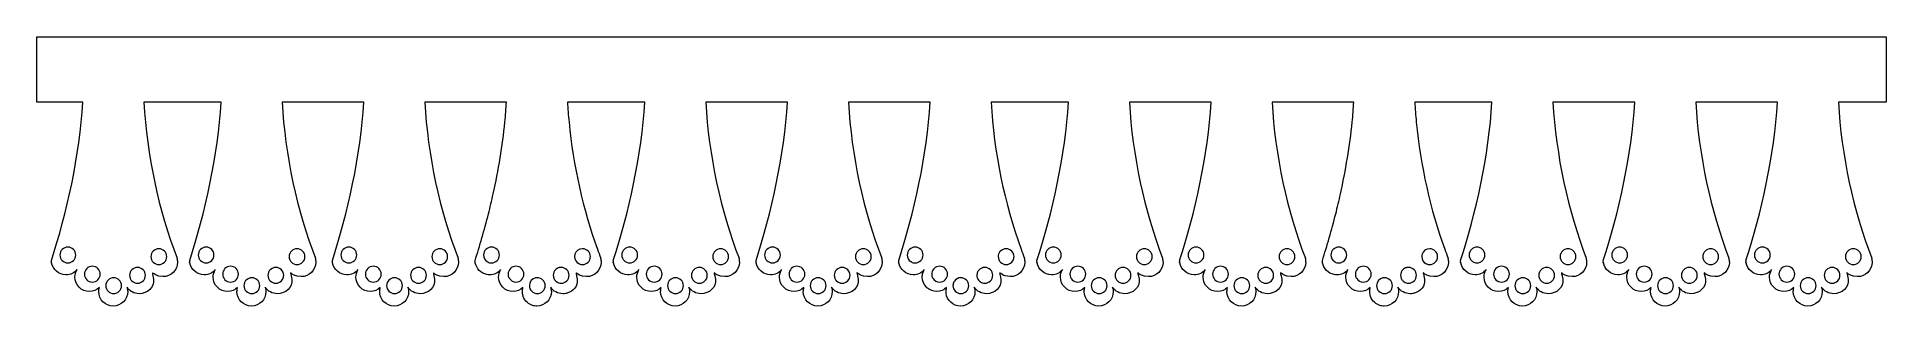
# Model space of a CAD drawing. Header units: centimetres. Extents: x -13.9 to 13.9, y -2 to 2.
import ezdxf

# ---------------------------------------------------------------- set-up
doc = ezdxf.new("R2010")
doc.units = ezdxf.units.CM
doc.header["$MEASUREMENT"] = 0
doc.layers.add('Layer 1', color=7, linetype='Continuous')

msp = doc.modelspace()

# ---------------------------------------------------------------- linework, layer by layer
at = {"layer": 'Layer 1', "color": 46, "lineweight": 9}
for points, knots in [([(-13.88733, 2.02392), (-13.88733, 2.02392), (-13.88733, 1.04322), (-13.88733, 1.04322), (-13.88733, 1.04322), (-13.88733, 1.04322), (-13.19864, 1.04322), (-13.19864, 1.04322), (-13.19864, 1.04322), (-13.24142, 0.25301), (-13.44412, -0.64429), (-13.67015, -1.33684), (-13.67015, -1.33684), (-13.67015, -1.34509), (-13.66949, -1.3529), (-13.66858, -1.36091), (-13.66858, -1.36091), (-13.66982, -1.36441), (-13.671, -1.36788), (-13.67224, -1.37138), (-13.67224, -1.37138), (-13.67224, -1.37138), (-13.66701, -1.37138), (-13.66701, -1.37138), (-13.66701, -1.37138), (-13.65029, -1.47486), (-13.56065, -1.55402), (-13.45245, -1.55402), (-13.45245, -1.55402), (-13.38544, -1.55402), (-13.32593, -1.5237), (-13.28604, -1.47605), (-13.28604, -1.47605), (-13.30572, -1.50875), (-13.31744, -1.54709), (-13.31744, -1.58804), (-13.31744, -1.58804), (-13.31744, -1.70814), (-13.21984, -1.80522), (-13.09974, -1.80522), (-13.09974, -1.80522), (-13.04193, -1.80522), (-12.98954, -1.78236), (-12.95059, -1.74556), (-12.95059, -1.74556), (-12.95625, -1.76493), (-12.95949, -1.78559), (-12.95949, -1.80679), (-12.95949, -1.80679), (-12.95949, -1.92689), (-12.86241, -2.02397), (-12.74231, -2.02397), (-12.74231, -2.02397), (-12.62222, -2.02397), (-12.52461, -1.92689), (-12.52461, -1.80679), (-12.52461, -1.80679), (-12.52461, -1.78427), (-12.5282, -1.76233), (-12.53455, -1.7419), (-12.53455, -1.7419), (-12.49558, -1.80042), (-12.42906, -1.83871), (-12.35348, -1.83871), (-12.35348, -1.83871), (-12.23338, -1.83871), (-12.11784, -1.74612), (-12.13578, -1.62153), (-12.13578, -1.62153), (-12.16687, -1.43959), (-12.18012, -1.57111), (-11.99449, -1.58176), (-11.99449, -1.58176), (-11.87439, -1.58176), (-11.77679, -1.48416), (-11.77679, -1.36406), (-11.77679, -1.36406), (-11.77679, -1.34213), (-11.78017, -1.32122), (-11.78621, -1.30126), (-11.78621, -1.30126), (-11.78621, -1.30126), (-11.78202, -1.30126), (-11.78202, -1.30126), (-11.78202, -1.30126), (-12.05743, -0.59587), (-12.23776, 0.24617), (-12.28231, 1.04321), (-12.28231, 1.04321), (-12.28231, 1.04321), (-11.12211, 1.04321), (-11.12211, 1.04321), (-11.12211, 1.04321), (-11.16489, 0.253), (-11.36759, -0.6443), (-11.59362, -1.33685), (-11.59362, -1.33685), (-11.59362, -1.3451), (-11.59296, -1.35291), (-11.59205, -1.36092), (-11.59205, -1.36092), (-11.59329, -1.36442), (-11.59447, -1.36789), (-11.59571, -1.37139), (-11.59571, -1.37139), (-11.59571, -1.37139), (-11.59048, -1.37139), (-11.59048, -1.37139), (-11.59048, -1.37139), (-11.57376, -1.47487), (-11.48412, -1.55403), (-11.37592, -1.55403), (-11.37592, -1.55403), (-11.30891, -1.55403), (-11.2494, -1.52371), (-11.20951, -1.47606), (-11.20951, -1.47606), (-11.22918, -1.50876), (-11.24091, -1.5471), (-11.24091, -1.58805), (-11.24091, -1.58805), (-11.24091, -1.70815), (-11.14331, -1.80523), (-11.02321, -1.80523), (-11.02321, -1.80523), (-10.9654, -1.80523), (-10.91301, -1.78237), (-10.87406, -1.74557), (-10.87406, -1.74557), (-10.87972, -1.76494), (-10.88296, -1.7856), (-10.88296, -1.8068), (-10.88296, -1.8068), (-10.88296, -1.9269), (-10.78588, -2.02398), (-10.66578, -2.02398), (-10.66578, -2.02398), (-10.54569, -2.02398), (-10.44808, -1.9269), (-10.44808, -1.8068), (-10.44808, -1.8068), (-10.44808, -1.78428), (-10.45167, -1.76234), (-10.45802, -1.74191), (-10.45802, -1.74191), (-10.41905, -1.80043), (-10.35253, -1.83872), (-10.27695, -1.83872), (-10.27695, -1.83872), (-10.15685, -1.83872), (-10.04131, -1.74613), (-10.05925, -1.62154), (-10.05925, -1.62154), (-10.09034, -1.4396), (-10.10359, -1.57112), (-9.91796, -1.58177), (-9.91796, -1.58177), (-9.79786, -1.58177), (-9.70026, -1.48417), (-9.70026, -1.36407), (-9.70026, -1.36407), (-9.70026, -1.34214), (-9.70364, -1.32123), (-9.70968, -1.30127), (-9.70968, -1.30127), (-9.70968, -1.30127), (-9.70549, -1.30127), (-9.70549, -1.30127), (-9.70549, -1.30127), (-9.9809, -0.59588), (-10.16123, 0.24616), (-10.20578, 1.0432), (-10.20578, 1.0432), (-10.20578, 1.0432), (-8.9786, 1.0432), (-8.9786, 1.0432), (-8.9786, 1.0432), (-9.02138, 0.25299), (-9.22408, -0.64431), (-9.45011, -1.33686), (-9.45011, -1.33686), (-9.45011, -1.34511), (-9.44945, -1.35292), (-9.44854, -1.36093), (-9.44854, -1.36093), (-9.44978, -1.36443), (-9.45096, -1.3679), (-9.4522, -1.3714), (-9.4522, -1.3714), (-9.4522, -1.3714), (-9.44697, -1.3714), (-9.44697, -1.3714), (-9.44697, -1.3714), (-9.43025, -1.47488), (-9.34061, -1.55404), (-9.23241, -1.55404), (-9.23241, -1.55404), (-9.1654, -1.55404), (-9.10589, -1.52372), (-9.066, -1.47607), (-9.066, -1.47607), (-9.08568, -1.50877), (-9.0974, -1.54711), (-9.0974, -1.58806), (-9.0974, -1.58806), (-9.0974, -1.70816), (-8.9998, -1.80524), (-8.8797, -1.80524), (-8.8797, -1.80524), (-8.82189, -1.80524), (-8.7695, -1.78238), (-8.73055, -1.74558), (-8.73055, -1.74558), (-8.73621, -1.76495), (-8.73945, -1.78561), (-8.73945, -1.80681), (-8.73945, -1.80681), (-8.73945, -1.92691), (-8.64237, -2.02399), (-8.52227, -2.02399), (-8.52227, -2.02399), (-8.40217, -2.02399), (-8.30457, -1.92691), (-8.30457, -1.80681), (-8.30457, -1.80681), (-8.30457, -1.78429), (-8.30816, -1.76235), (-8.31451, -1.74192), (-8.31451, -1.74192), (-8.27554, -1.80044), (-8.20902, -1.83873), (-8.13344, -1.83873), (-8.13344, -1.83873), (-8.01334, -1.83873), (-7.8978, -1.74614), (-7.91574, -1.62155), (-7.91574, -1.62155), (-7.94683, -1.43961), (-7.96008, -1.57113), (-7.77445, -1.58178), (-7.77445, -1.58178), (-7.65435, -1.58178), (-7.55675, -1.48418), (-7.55675, -1.36408), (-7.55675, -1.36408), (-7.55675, -1.34215), (-7.56013, -1.32124), (-7.56617, -1.30128), (-7.56617, -1.30128), (-7.56617, -1.30128), (-7.56198, -1.30128), (-7.56198, -1.30128), (-7.56198, -1.30128), (-7.83739, -0.59589), (-8.01772, 0.24615), (-8.06227, 1.04319), (-8.06227, 1.04319), (-8.06227, 1.04319), (-7.52378, 1.04319), (-7.52378, 1.04319), (-7.52378, 1.04319), (-7.52378, 1.04319), (-6.83509, 1.04319), (-6.83509, 1.04319), (-6.83509, 1.04319), (-6.83776, 0.9938), (-6.84114, 0.94419), (-6.84503, 0.89404), (-6.84503, 0.89404), (-6.84892, 0.84389), (-6.85307, 0.79356), (-6.85811, 0.7428), (-6.85811, 0.7428), (-6.89338, 0.3875), (-6.95595, 0.01897), (-7.03447, -0.33628), (-7.03447, -0.33628), (-7.0569, -0.43778), (-7.08088, -0.53791), (-7.10564, -0.63667), (-7.10564, -0.63667), (-7.16755, -0.88357), (-7.23596, -1.12045), (-7.30659, -1.33687), (-7.30659, -1.33687), (-7.30659, -1.34512), (-7.30593, -1.35293), (-7.30502, -1.36094), (-7.30502, -1.36094), (-7.30626, -1.36444), (-7.30744, -1.36791), (-7.30868, -1.37141), (-7.30868, -1.37141), (-7.30868, -1.37141), (-7.30345, -1.37141), (-7.30345, -1.37141), (-7.30345, -1.37141), (-7.28882, -1.46196), (-7.21853, -1.53382), (-7.12866, -1.55039), (-7.12866, -1.55039), (-7.1285, -1.55042), (-7.1283, -1.55036), (-7.12814, -1.55039), (-7.12814, -1.55039), (-7.11546, -1.5527), (-7.10224, -1.55405), (-7.08889, -1.55405), (-7.08889, -1.55405), (-7.02188, -1.55405), (-6.96237, -1.52373), (-6.92248, -1.47608), (-6.92248, -1.47608), (-6.94216, -1.50878), (-6.95388, -1.54712), (-6.95388, -1.58807), (-6.95388, -1.58807), (-6.95388, -1.70817), (-6.85628, -1.80525), (-6.73618, -1.80525), (-6.73618, -1.80525), (-6.67837, -1.80525), (-6.62598, -1.78239), (-6.58703, -1.74559), (-6.58703, -1.74559), (-6.59269, -1.76496), (-6.59593, -1.78562), (-6.59593, -1.80682), (-6.59593, -1.80682), (-6.59593, -1.81433), (-6.59563, -1.82149), (-6.59488, -1.8288), (-6.59488, -1.8288), (-6.58748, -1.90188), (-6.54392, -1.96443), (-6.48237, -1.99783), (-6.48237, -1.99783), (-6.47622, -2.00117), (-6.47003, -2.00398), (-6.46353, -2.00673), (-6.46353, -2.00673), (-6.46337, -2.00681), (-6.46315, -2.00665), (-6.46301, -2.00673), (-6.46301, -2.00673), (-6.45665, -2.0094), (-6.44977, -2.01199), (-6.44313, -2.01406), (-6.44313, -2.01406), (-6.42272, -2.0204), (-6.40128, -2.024), (-6.37876, -2.024), (-6.37876, -2.024), (-6.25867, -2.024), (-6.16106, -1.92692), (-6.16106, -1.80682), (-6.16106, -1.80682), (-6.16106, -1.7843), (-6.16465, -1.76236), (-6.171, -1.74193), (-6.171, -1.74193), (-6.13203, -1.80045), (-6.06551, -1.83874), (-5.98993, -1.83874), (-5.98993, -1.83874), (-5.97492, -1.83874), (-5.96007, -1.83733), (-5.94545, -1.83455), (-5.94545, -1.83455), (-5.93814, -1.83316), (-5.93059, -1.83135), (-5.92347, -1.82932), (-5.92347, -1.82932), (-5.83096, -1.80284), (-5.75765, -1.72279), (-5.77223, -1.62156), (-5.77223, -1.62156), (-5.80332, -1.43962), (-5.81657, -1.57114), (-5.63094, -1.58179), (-5.63094, -1.58179), (-5.51084, -1.58179), (-5.41324, -1.48419), (-5.41324, -1.36409), (-5.41324, -1.36409), (-5.41324, -1.35861), (-5.41335, -1.35322), (-5.41376, -1.34787), (-5.41376, -1.34787), (-5.41458, -1.33716), (-5.41614, -1.32669), (-5.41847, -1.31647), (-5.41847, -1.31647), (-5.41964, -1.31136), (-5.42115, -1.30628), (-5.42266, -1.30129), (-5.42266, -1.30129), (-5.42266, -1.30129), (-5.41847, -1.30129), (-5.41847, -1.30129), (-5.41847, -1.30129), (-5.43569, -1.2572), (-5.45225, -1.21243), (-5.46871, -1.16732), (-5.46871, -1.16732), (-5.6827, -0.58089), (-5.83248, 0.08837), (-5.89574, 0.7428), (-5.89574, 0.7428), (-5.90061, 0.79314), (-5.90499, 0.84339), (-5.90882, 0.89352), (-5.90882, 0.89352), (-5.91265, 0.94364), (-5.91598, 0.99337), (-5.91876, 1.04319), (-5.91876, 1.04319), (-5.91876, 1.04319), (-5.20338, 1.04319), (-5.20338, 1.04319), (-5.20338, 1.04319), (-5.20338, 1.04319), (-4.75856, 1.04319), (-4.75856, 1.04319), (-4.75856, 1.04319), (-4.80134, 0.25298), (-5.00404, -0.64432), (-5.23007, -1.33687), (-5.23007, -1.33687), (-5.23007, -1.34512), (-5.22941, -1.35293), (-5.2285, -1.36094), (-5.2285, -1.36094), (-5.22974, -1.36444), (-5.23092, -1.36791), (-5.23216, -1.37141), (-5.23216, -1.37141), (-5.23216, -1.37141), (-5.22693, -1.37141), (-5.22693, -1.37141), (-5.22693, -1.37141), (-5.21021, -1.47489), (-5.12057, -1.55405), (-5.01237, -1.55405), (-5.01237, -1.55405), (-4.94536, -1.55405), (-4.88584, -1.52373), (-4.84596, -1.47608), (-4.84596, -1.47608), (-4.86564, -1.50878), (-4.87736, -1.54712), (-4.87736, -1.58807), (-4.87736, -1.58807), (-4.87736, -1.70817), (-4.77975, -1.80525), (-4.65966, -1.80525), (-4.65966, -1.80525), (-4.60185, -1.80525), (-4.54946, -1.78239), (-4.51051, -1.74559), (-4.51051, -1.74559), (-4.51617, -1.76496), (-4.51941, -1.78562), (-4.51941, -1.80682), (-4.51941, -1.80682), (-4.51941, -1.92692), (-4.42233, -2.024), (-4.30223, -2.024), (-4.30223, -2.024), (-4.18214, -2.024), (-4.08453, -1.92692), (-4.08453, -1.80682), (-4.08453, -1.80682), (-4.08453, -1.7843), (-4.08812, -1.76236), (-4.09447, -1.74193), (-4.09447, -1.74193), (-4.0555, -1.80045), (-3.98898, -1.83874), (-3.9134, -1.83874), (-3.9134, -1.83874), (-3.79331, -1.83874), (-3.67776, -1.74615), (-3.6957, -1.62156), (-3.6957, -1.62156), (-3.72679, -1.43962), (-3.74004, -1.57114), (-3.55441, -1.58179), (-3.55441, -1.58179), (-3.43431, -1.58179), (-3.33671, -1.48419), (-3.33671, -1.36409), (-3.33671, -1.36409), (-3.33671, -1.34216), (-3.34009, -1.32125), (-3.34613, -1.30129), (-3.34613, -1.30129), (-3.34613, -1.30129), (-3.34194, -1.30129), (-3.34194, -1.30129), (-3.34194, -1.30129), (-3.61734, -0.59586), (-3.79767, 0.24618), (-3.84222, 1.04322), (-3.84222, 1.04322), (-3.84222, 1.04322), (-2.61504, 1.04322), (-2.61504, 1.04322), (-2.61504, 1.04322), (-2.65782, 0.25301), (-2.86052, -0.64429), (-3.08655, -1.33684), (-3.08655, -1.33684), (-3.08655, -1.34509), (-3.08589, -1.3529), (-3.08498, -1.36091), (-3.08498, -1.36091), (-3.08622, -1.36441), (-3.0874, -1.36788), (-3.08864, -1.37138), (-3.08864, -1.37138), (-3.08864, -1.37138), (-3.08341, -1.37138), (-3.08341, -1.37138), (-3.08341, -1.37138), (-3.06669, -1.47486), (-2.97705, -1.55402), (-2.86885, -1.55402), (-2.86885, -1.55402), (-2.80184, -1.55402), (-2.74232, -1.5237), (-2.70244, -1.47605), (-2.70244, -1.47605), (-2.72211, -1.50875), (-2.73384, -1.54709), (-2.73384, -1.58804), (-2.73384, -1.58804), (-2.73384, -1.70814), (-2.63623, -1.80522), (-2.51614, -1.80522), (-2.51614, -1.80522), (-2.45833, -1.80522), (-2.40594, -1.78236), (-2.36699, -1.74556), (-2.36699, -1.74556), (-2.37265, -1.76493), (-2.37589, -1.78559), (-2.37589, -1.80679), (-2.37589, -1.80679), (-2.37589, -1.92689), (-2.27881, -2.02397), (-2.15871, -2.02397), (-2.15871, -2.02397), (-2.03861, -2.02397), (-1.94101, -1.92689), (-1.94101, -1.80679), (-1.94101, -1.80679), (-1.94101, -1.78427), (-1.9446, -1.76233), (-1.95095, -1.7419), (-1.95095, -1.7419), (-1.91198, -1.80042), (-1.84546, -1.83871), (-1.76988, -1.83871), (-1.76988, -1.83871), (-1.64979, -1.83871), (-1.53424, -1.74612), (-1.55218, -1.62153), (-1.55218, -1.62153), (-1.58327, -1.43959), (-1.59652, -1.57111), (-1.41089, -1.58176), (-1.41089, -1.58176), (-1.29079, -1.58176), (-1.19319, -1.48416), (-1.19319, -1.36406), (-1.19319, -1.36406), (-1.19319, -1.34213), (-1.19657, -1.32122), (-1.20261, -1.30126), (-1.20261, -1.30126), (-1.20261, -1.30126), (-1.19842, -1.30126), (-1.19842, -1.30126), (-1.19842, -1.30126), (-1.47384, -0.59587), (-1.65416, 0.24617), (-1.69871, 1.04321), (-1.69871, 1.04321), (-1.69871, 1.04321), (-1.16022, 1.04321), (-1.16022, 1.04321), (-1.16022, 1.04321), (-1.16022, 1.04321), (-0.47153, 1.04321), (-0.47153, 1.04321), (-0.47153, 1.04321), (-0.51431, 0.253), (-0.71701, -0.6443), (-0.94304, -1.33685), (-0.94304, -1.33685), (-0.94304, -1.3451), (-0.94238, -1.35291), (-0.94147, -1.36092), (-0.94147, -1.36092), (-0.94271, -1.36442), (-0.94389, -1.36789), (-0.94513, -1.37139), (-0.94513, -1.37139), (-0.94513, -1.37139), (-0.9399, -1.37139), (-0.9399, -1.37139), (-0.9399, -1.37139), (-0.92318, -1.47487), (-0.83354, -1.55403), (-0.72534, -1.55403), (-0.72534, -1.55403), (-0.65833, -1.55403), (-0.59882, -1.52371), (-0.55893, -1.47606), (-0.55893, -1.47606), (-0.56385, -1.48424), (-0.56815, -1.49287), (-0.57201, -1.5017), (-0.57201, -1.5017), (-0.57588, -1.51053), (-0.57926, -1.51952), (-0.58195, -1.52891), (-0.58195, -1.52891), (-0.58734, -1.5477), (-0.59032, -1.56757), (-0.59032, -1.58805), (-0.59032, -1.58805), (-0.59032, -1.6481), (-0.56589, -1.70262), (-0.52647, -1.74191), (-0.52647, -1.74191), (-0.52154, -1.74682), (-0.51667, -1.75109), (-0.51129, -1.75552), (-0.51129, -1.75552), (-0.4736, -1.78663), (-0.4253, -1.80524), (-0.37261, -1.80524), (-0.37261, -1.80524), (-0.3148, -1.80524), (-0.26241, -1.78238), (-0.22346, -1.74558), (-0.22346, -1.74558), (-0.22912, -1.76495), (-0.23236, -1.78561), (-0.23236, -1.80681), (-0.23236, -1.80681), (-0.23236, -1.81432), (-0.23205, -1.82148), (-0.23131, -1.82879), (-0.23131, -1.82879), (-0.22021, -1.93841), (-0.12777, -2.02399), (-0.01518, -2.02399), (-0.01518, -2.02399), (0.10491, -2.02399), (0.20252, -1.92691), (0.20252, -1.80681), (0.20252, -1.80681), (0.20252, -1.78429), (0.19893, -1.76235), (0.19258, -1.74192), (0.19258, -1.74192), (0.23155, -1.80044), (0.29807, -1.83873), (0.37365, -1.83873), (0.37365, -1.83873), (0.49375, -1.83873), (0.60929, -1.74614), (0.59135, -1.62155), (0.59135, -1.62155), (0.58358, -1.57607), (0.57679, -1.55038), (0.57408, -1.5373), (0.57408, -1.5373), (0.5734, -1.53403), (0.57318, -1.53123), (0.57303, -1.52945), (0.57303, -1.52945), (0.57148, -1.5099), (0.60502, -1.57446), (0.73264, -1.58178), (0.73264, -1.58178), (0.85274, -1.58178), (0.95034, -1.48418), (0.95034, -1.36408), (0.95034, -1.36408), (0.95034, -1.34215), (0.94696, -1.32124), (0.94092, -1.30128), (0.94092, -1.30128), (0.94092, -1.30128), (0.94511, -1.30128), (0.94511, -1.30128), (0.94511, -1.30128), (0.9279, -1.25719), (0.91081, -1.21242), (0.89435, -1.16731), (0.89435, -1.16731), (0.64744, -0.49066), (0.48659, 0.29597), (0.44482, 1.04319), (0.44482, 1.04319), (0.44482, 1.04319), (1.1602, 1.04319), (1.1602, 1.04319), (1.1602, 1.04319), (1.1602, 1.04319), (1.60502, 1.04319), (1.60502, 1.04319), (1.60502, 1.04319), (1.56224, 0.25298), (1.35954, -0.64432), (1.13351, -1.33687), (1.13351, -1.33687), (1.13351, -1.34512), (1.13417, -1.35293), (1.13508, -1.36094), (1.13508, -1.36094), (1.13384, -1.36444), (1.13266, -1.36791), (1.13142, -1.37141), (1.13142, -1.37141), (1.13142, -1.37141), (1.13665, -1.37141), (1.13665, -1.37141), (1.13665, -1.37141), (1.15337, -1.47489), (1.24301, -1.55405), (1.35121, -1.55405), (1.35121, -1.55405), (1.41822, -1.55405), (1.47773, -1.52373), (1.51762, -1.47608), (1.51762, -1.47608), (1.49794, -1.50878), (1.48622, -1.54712), (1.48622, -1.58807), (1.48622, -1.58807), (1.48622, -1.70817), (1.58383, -1.80525), (1.70392, -1.80525), (1.70392, -1.80525), (1.76173, -1.80525), (1.81412, -1.78239), (1.85307, -1.74559), (1.85307, -1.74559), (1.84741, -1.76496), (1.84417, -1.78562), (1.84417, -1.80682), (1.84417, -1.80682), (1.84417, -1.92692), (1.94125, -2.024), (2.06135, -2.024), (2.06135, -2.024), (2.18144, -2.024), (2.27905, -1.92692), (2.27905, -1.80682), (2.27905, -1.80682), (2.27905, -1.7843), (2.27546, -1.76236), (2.26911, -1.74193), (2.26911, -1.74193), (2.30808, -1.80045), (2.3746, -1.83874), (2.45018, -1.83874), (2.45018, -1.83874), (2.57028, -1.83874), (2.68582, -1.74615), (2.66788, -1.62156), (2.66788, -1.62156), (2.63679, -1.43962), (2.62353, -1.57114), (2.80917, -1.58179), (2.80917, -1.58179), (2.92927, -1.58179), (3.02687, -1.48419), (3.02687, -1.36409), (3.02687, -1.36409), (3.02687, -1.34216), (3.02349, -1.32125), (3.01745, -1.30129), (3.01745, -1.30129), (3.01745, -1.30129), (3.02164, -1.30129), (3.02164, -1.30129), (3.02164, -1.30129), (2.74622, -0.59586), (2.5659, 0.24618), (2.52134, 1.04322), (2.52134, 1.04322), (2.52134, 1.04322), (3.74852, 1.04322), (3.74852, 1.04322), (3.74852, 1.04322), (3.70574, 0.25301), (3.50304, -0.64429), (3.27701, -1.33684), (3.27701, -1.33684), (3.27701, -1.34509), (3.27767, -1.3529), (3.27858, -1.36091), (3.27858, -1.36091), (3.27734, -1.36441), (3.27616, -1.36788), (3.27492, -1.37138), (3.27492, -1.37138), (3.27492, -1.37138), (3.28015, -1.37138), (3.28015, -1.37138), (3.28015, -1.37138), (3.29687, -1.47486), (3.38651, -1.55402), (3.49471, -1.55402), (3.49471, -1.55402), (3.56172, -1.55402), (3.62123, -1.5237), (3.66112, -1.47605), (3.66112, -1.47605), (3.64144, -1.50875), (3.62972, -1.54709), (3.62972, -1.58804), (3.62972, -1.58804), (3.62972, -1.70814), (3.72733, -1.80522), (3.84742, -1.80522), (3.84742, -1.80522), (3.90523, -1.80522), (3.95762, -1.78236), (3.99657, -1.74556), (3.99657, -1.74556), (3.99091, -1.76493), (3.98767, -1.78559), (3.98767, -1.80679), (3.98767, -1.80679), (3.98767, -1.92689), (4.08475, -2.02397), (4.20485, -2.02397), (4.20485, -2.02397), (4.32495, -2.02397), (4.42255, -1.92689), (4.42255, -1.80679), (4.42255, -1.80679), (4.42255, -1.78427), (4.41896, -1.76233), (4.41261, -1.7419), (4.41261, -1.7419), (4.45158, -1.80042), (4.5181, -1.83871), (4.59368, -1.83871), (4.59368, -1.83871), (4.71378, -1.83871), (4.82932, -1.74612), (4.81138, -1.62153), (4.81138, -1.62153), (4.78029, -1.43959), (4.76703, -1.57111), (4.95267, -1.58176), (4.95267, -1.58176), (5.07277, -1.58176), (5.17037, -1.48416), (5.17037, -1.36406), (5.17037, -1.36406), (5.17037, -1.34213), (5.16699, -1.32122), (5.16095, -1.30126), (5.16095, -1.30126), (5.16095, -1.30126), (5.16514, -1.30126), (5.16514, -1.30126), (5.16514, -1.30126), (4.88973, -0.59587), (4.7094, 0.24617), (4.66485, 1.04321), (4.66485, 1.04321), (4.66485, 1.04321), (5.20334, 1.04321), (5.20334, 1.04321), (5.20334, 1.04321), (5.20334, 1.04321), (5.89203, 1.04321), (5.89203, 1.04321), (5.89203, 1.04321), (5.88936, 0.99382), (5.88598, 0.94421), (5.88209, 0.89406), (5.88209, 0.89406), (5.8782, 0.84391), (5.87405, 0.79358), (5.86901, 0.74282), (5.86901, 0.74282), (5.83374, 0.38752), (5.77117, 0.01899), (5.69265, -0.33626), (5.69265, -0.33626), (5.67022, -0.43776), (5.64624, -0.53789), (5.62148, -0.63665), (5.62148, -0.63665), (5.55957, -0.88355), (5.49116, -1.12043), (5.42053, -1.33685), (5.42053, -1.33685), (5.42053, -1.3451), (5.42119, -1.35291), (5.4221, -1.36092), (5.4221, -1.36092), (5.42086, -1.36442), (5.41968, -1.36789), (5.41844, -1.37139), (5.41844, -1.37139), (5.41844, -1.37139), (5.42367, -1.37139), (5.42367, -1.37139), (5.42367, -1.37139), (5.4383, -1.46194), (5.50858, -1.5338), (5.59846, -1.55037), (5.59846, -1.55037), (5.59862, -1.5504), (5.59881, -1.55034), (5.59898, -1.55037), (5.59898, -1.55037), (5.61166, -1.55268), (5.62488, -1.55403), (5.63823, -1.55403), (5.63823, -1.55403), (5.70524, -1.55403), (5.76475, -1.52371), (5.80464, -1.47606), (5.80464, -1.47606), (5.78496, -1.50876), (5.77324, -1.5471), (5.77324, -1.58805), (5.77324, -1.58805), (5.77324, -1.70815), (5.87085, -1.80523), (5.99094, -1.80523), (5.99094, -1.80523), (6.04875, -1.80523), (6.10114, -1.78237), (6.14009, -1.74557), (6.14009, -1.74557), (6.13443, -1.76494), (6.13119, -1.7856), (6.13119, -1.8068), (6.13119, -1.8068), (6.13119, -1.81431), (6.13148, -1.82147), (6.13224, -1.82878), (6.13224, -1.82878), (6.13964, -1.90186), (6.1832, -1.96441), (6.24475, -1.99781), (6.24475, -1.99781), (6.2509, -2.00115), (6.25709, -2.00396), (6.26359, -2.00671), (6.26359, -2.00671), (6.26375, -2.00679), (6.26398, -2.00663), (6.26411, -2.00671), (6.26411, -2.00671), (6.27047, -2.00938), (6.27735, -2.01197), (6.28399, -2.01404), (6.28399, -2.01404), (6.3044, -2.02038), (6.32584, -2.02398), (6.34836, -2.02398), (6.34836, -2.02398), (6.46845, -2.02398), (6.56606, -1.9269), (6.56606, -1.8068), (6.56606, -1.8068), (6.56606, -1.78428), (6.56247, -1.76234), (6.55612, -1.74191), (6.55612, -1.74191), (6.59509, -1.80043), (6.66161, -1.83872), (6.73719, -1.83872), (6.73719, -1.83872), (6.7522, -1.83872), (6.76705, -1.83731), (6.78167, -1.83453), (6.78167, -1.83453), (6.78898, -1.83314), (6.79653, -1.83133), (6.80365, -1.8293), (6.80365, -1.8293), (6.89616, -1.80282), (6.96947, -1.72277), (6.95489, -1.62154), (6.95489, -1.62154), (6.9238, -1.4396), (6.91054, -1.57112), (7.09618, -1.58177), (7.09618, -1.58177), (7.21628, -1.58177), (7.31388, -1.48417), (7.31388, -1.36407), (7.31388, -1.36407), (7.31388, -1.35859), (7.31372, -1.3532), (7.31336, -1.34785), (7.31336, -1.34785), (7.31254, -1.33714), (7.31098, -1.32667), (7.30865, -1.31645), (7.30865, -1.31645), (7.30748, -1.31134), (7.30597, -1.30626), (7.30446, -1.30127), (7.30446, -1.30127), (7.30446, -1.30127), (7.30865, -1.30127), (7.30865, -1.30127), (7.30865, -1.30127), (7.29143, -1.25718), (7.27487, -1.21241), (7.25841, -1.1673), (7.25841, -1.1673), (7.04442, -0.58087), (6.89464, 0.08839), (6.83138, 0.74282), (6.83138, 0.74282), (6.82651, 0.79316), (6.82213, 0.84341), (6.8183, 0.89354), (6.8183, 0.89354), (6.81447, 0.94366), (6.81114, 0.99339), (6.80836, 1.04321), (6.80836, 1.04321), (6.80836, 1.04321), (7.52374, 1.04321), (7.52374, 1.04321), (7.52374, 1.04321), (7.52374, 1.04321), (7.96856, 1.04321), (7.96856, 1.04321), (7.96856, 1.04321), (7.92578, 0.253), (7.72308, -0.6443), (7.49705, -1.33685), (7.49705, -1.33685), (7.49705, -1.3451), (7.49772, -1.35291), (7.49862, -1.36092), (7.49862, -1.36092), (7.49738, -1.36442), (7.4962, -1.36789), (7.49496, -1.37139), (7.49496, -1.37139), (7.49496, -1.37139), (7.50019, -1.37139), (7.50019, -1.37139), (7.50019, -1.37139), (7.51691, -1.47487), (7.60655, -1.55403), (7.71475, -1.55403), (7.71475, -1.55403), (7.78176, -1.55403), (7.84127, -1.52371), (7.88116, -1.47606), (7.88116, -1.47606), (7.86149, -1.50876), (7.84976, -1.5471), (7.84976, -1.58805), (7.84976, -1.58805), (7.84976, -1.70815), (7.94737, -1.80523), (8.06746, -1.80523), (8.06746, -1.80523), (8.12527, -1.80523), (8.17766, -1.78237), (8.21661, -1.74557), (8.21661, -1.74557), (8.21095, -1.76494), (8.20771, -1.7856), (8.20771, -1.8068), (8.20771, -1.8068), (8.20771, -1.9269), (8.30479, -2.02398), (8.42489, -2.02398), (8.42489, -2.02398), (8.54498, -2.02398), (8.64259, -1.9269), (8.64259, -1.8068), (8.64259, -1.8068), (8.64259, -1.78428), (8.639, -1.76234), (8.63265, -1.74191), (8.63265, -1.74191), (8.67162, -1.80043), (8.73814, -1.83872), (8.81372, -1.83872), (8.81372, -1.83872), (8.93381, -1.83872), (9.04936, -1.74613), (9.03142, -1.62154), (9.03142, -1.62154), (9.00033, -1.4396), (8.98708, -1.57112), (9.17271, -1.58177), (9.17271, -1.58177), (9.29281, -1.58177), (9.39041, -1.48417), (9.39041, -1.36407), (9.39041, -1.36407), (9.39041, -1.34214), (9.38703, -1.32123), (9.38099, -1.30127), (9.38099, -1.30127), (9.38099, -1.30127), (9.38518, -1.30127), (9.38518, -1.30127), (9.38518, -1.30127), (9.10976, -0.59588), (8.92944, 0.24616), (8.88489, 1.0432), (8.88489, 1.0432), (8.88489, 1.0432), (10.11207, 1.0432), (10.11207, 1.0432), (10.11207, 1.0432), (10.06929, 0.25299), (9.86659, -0.64431), (9.64056, -1.33686), (9.64056, -1.33686), (9.64056, -1.34511), (9.64123, -1.35292), (9.64213, -1.36093), (9.64213, -1.36093), (9.64089, -1.36443), (9.63971, -1.3679), (9.63847, -1.3714), (9.63847, -1.3714), (9.63847, -1.3714), (9.6437, -1.3714), (9.6437, -1.3714), (9.6437, -1.3714), (9.66042, -1.47488), (9.75006, -1.55404), (9.85826, -1.55404), (9.85826, -1.55404), (9.92527, -1.55404), (9.98478, -1.52372), (10.02467, -1.47607), (10.02467, -1.47607), (10.00499, -1.50877), (9.99327, -1.54711), (9.99327, -1.58806), (9.99327, -1.58806), (9.99327, -1.70816), (10.09088, -1.80524), (10.21097, -1.80524), (10.21097, -1.80524), (10.26878, -1.80524), (10.32117, -1.78238), (10.36012, -1.74558), (10.36012, -1.74558), (10.35446, -1.76495), (10.35122, -1.78561), (10.35122, -1.80681), (10.35122, -1.80681), (10.35122, -1.92691), (10.4483, -2.02399), (10.5684, -2.02399), (10.5684, -2.02399), (10.6885, -2.02399), (10.7861, -1.92691), (10.7861, -1.80681), (10.7861, -1.80681), (10.7861, -1.78429), (10.78251, -1.76235), (10.77616, -1.74192), (10.77616, -1.74192), (10.81513, -1.80044), (10.88165, -1.83873), (10.95723, -1.83873), (10.95723, -1.83873), (11.07732, -1.83873), (11.19287, -1.74614), (11.17493, -1.62155), (11.17493, -1.62155), (11.14384, -1.43961), (11.13059, -1.57113), (11.31622, -1.58178), (11.31622, -1.58178), (11.43632, -1.58178), (11.53392, -1.48418), (11.53392, -1.36408), (11.53392, -1.36408), (11.53392, -1.34215), (11.53054, -1.32124), (11.5245, -1.30128), (11.5245, -1.30128), (11.5245, -1.30128), (11.52869, -1.30128), (11.52869, -1.30128), (11.52869, -1.30128), (11.25327, -0.59589), (11.07295, 0.24615), (11.0284, 1.04319), (11.0284, 1.04319), (11.0284, 1.04319), (12.25558, 1.04319), (12.25558, 1.04319), (12.25558, 1.04319), (12.2128, 0.25298), (12.0101, -0.64432), (11.78407, -1.33687), (11.78407, -1.33687), (11.78407, -1.34512), (11.78474, -1.35293), (11.78564, -1.36094), (11.78564, -1.36094), (11.7844, -1.36444), (11.78322, -1.36791), (11.78198, -1.37141), (11.78198, -1.37141), (11.78198, -1.37141), (11.78721, -1.37141), (11.78721, -1.37141), (11.78721, -1.37141), (11.80393, -1.47489), (11.89357, -1.55405), (12.00177, -1.55405), (12.00177, -1.55405), (12.06878, -1.55405), (12.12829, -1.52373), (12.16818, -1.47608), (12.16818, -1.47608), (12.1485, -1.50878), (12.13678, -1.54712), (12.13678, -1.58807), (12.13678, -1.58807), (12.13678, -1.70817), (12.23439, -1.80525), (12.35448, -1.80525), (12.35448, -1.80525), (12.41229, -1.80525), (12.46468, -1.78239), (12.50363, -1.74559), (12.50363, -1.74559), (12.49797, -1.76496), (12.49473, -1.78562), (12.49473, -1.80682), (12.49473, -1.80682), (12.49473, -1.92692), (12.59181, -2.024), (12.71191, -2.024), (12.71191, -2.024), (12.83201, -2.024), (12.92961, -1.92692), (12.92961, -1.80682), (12.92961, -1.80682), (12.92961, -1.7843), (12.92602, -1.76236), (12.91967, -1.74193), (12.91967, -1.74193), (12.95864, -1.80045), (13.02516, -1.83874), (13.10074, -1.83874), (13.10074, -1.83874), (13.22084, -1.83874), (13.33638, -1.74615), (13.31844, -1.62156), (13.31844, -1.62156), (13.28735, -1.43962), (13.2741, -1.57114), (13.45974, -1.58179), (13.45974, -1.58179), (13.57984, -1.58179), (13.67744, -1.48419), (13.67744, -1.36409), (13.67744, -1.36409), (13.67744, -1.34216), (13.67406, -1.32125), (13.66802, -1.30129), (13.66802, -1.30129), (13.66802, -1.30129), (13.67221, -1.30129), (13.67221, -1.30129), (13.67221, -1.30129), (13.39683, -0.59586), (13.21651, 0.24618), (13.17195, 1.04322), (13.17195, 1.04322), (13.17195, 1.04322), (13.88733, 1.04322), (13.88733, 1.04322), (13.88733, 1.04322), (13.88733, 1.04322), (13.88733, 2.02392), (13.88733, 2.02392), (13.88733, 2.02392), (13.88733, 2.02392), (7.52377, 2.02392), (7.52377, 2.02392), (7.52377, 2.02392), (7.52377, 2.02392), (5.20337, 2.02392), (5.20337, 2.02392), (5.20337, 2.02392), (5.20337, 2.02392), (1.16021, 2.02392), (1.16021, 2.02392), (1.16021, 2.02392), (1.16021, 2.02392), (-1.16019, 2.02392), (-1.16019, 2.02392), (-1.16019, 2.02392), (-1.16019, 2.02392), (-5.20335, 2.02392), (-5.20335, 2.02392), (-5.20335, 2.02392), (-5.20335, 2.02392), (-7.52375, 2.02392), (-7.52375, 2.02392), (-7.52375, 2.02392), (-7.52375, 2.02392), (-13.88731, 2.02392), (-13.88731, 2.02392), (-13.88731, 2.02392), (-13.88731, 2.02392), (-13.88733, 2.02392), (-13.88733, 2.02392)], [0, 0, 0, 0, 0.00298507, 0.00298507, 0.00298507, 0.00298507, 0.00597015, 0.00597015, 0.00597015, 0.00597015, 0.00895522, 0.00895522, 0.00895522, 0.00895522, 0.0119403, 0.0119403, 0.0119403, 0.0119403, 0.01492537, 0.01492537, 0.01492537, 0.01492537, 0.01791045, 0.01791045, 0.01791045, 0.01791045, 0.02089552, 0.02089552, 0.02089552, 0.02089552, 0.0238806, 0.0238806, 0.0238806, 0.0238806, 0.02686567, 0.02686567, 0.02686567, 0.02686567, 0.02985075, 0.02985075, 0.02985075, 0.02985075, 0.03283582, 0.03283582, 0.03283582, 0.03283582, 0.0358209, 0.0358209, 0.0358209, 0.0358209, 0.03880597, 0.03880597, 0.03880597, 0.03880597, 0.04179104, 0.04179104, 0.04179104, 0.04179104, 0.04477612, 0.04477612, 0.04477612, 0.04477612, 0.04776119, 0.04776119, 0.04776119, 0.04776119, 0.05074627, 0.05074627, 0.05074627, 0.05074627, 0.05373134, 0.05373134, 0.05373134, 0.05373134, 0.05671642, 0.05671642, 0.05671642, 0.05671642, 0.05970149, 0.05970149, 0.05970149, 0.05970149, 0.06268657, 0.06268657, 0.06268657, 0.06268657, 0.06567164, 0.06567164, 0.06567164, 0.06567164, 0.06865672, 0.06865672, 0.06865672, 0.06865672, 0.07164179, 0.07164179, 0.07164179, 0.07164179, 0.07462687, 0.07462687, 0.07462687, 0.07462687, 0.07761194, 0.07761194, 0.07761194, 0.07761194, 0.08059701, 0.08059701, 0.08059701, 0.08059701, 0.08358209, 0.08358209, 0.08358209, 0.08358209, 0.08656716, 0.08656716, 0.08656716, 0.08656716, 0.08955224, 0.08955224, 0.08955224, 0.08955224, 0.09253731, 0.09253731, 0.09253731, 0.09253731, 0.09552239, 0.09552239, 0.09552239, 0.09552239, 0.09850746, 0.09850746, 0.09850746, 0.09850746, 0.10149254, 0.10149254, 0.10149254, 0.10149254, 0.10447761, 0.10447761, 0.10447761, 0.10447761, 0.10746269, 0.10746269, 0.10746269, 0.10746269, 0.11044776, 0.11044776, 0.11044776, 0.11044776, 0.11343284, 0.11343284, 0.11343284, 0.11343284, 0.11641791, 0.11641791, 0.11641791, 0.11641791, 0.11940299, 0.11940299, 0.11940299, 0.11940299, 0.12238806, 0.12238806, 0.12238806, 0.12238806, 0.12537313, 0.12537313, 0.12537313, 0.12537313, 0.12835821, 0.12835821, 0.12835821, 0.12835821, 0.13134328, 0.13134328, 0.13134328, 0.13134328, 0.13432836, 0.13432836, 0.13432836, 0.13432836, 0.13731343, 0.13731343, 0.13731343, 0.13731343, 0.14029851, 0.14029851, 0.14029851, 0.14029851, 0.14328358, 0.14328358, 0.14328358, 0.14328358, 0.14626866, 0.14626866, 0.14626866, 0.14626866, 0.14925373, 0.14925373, 0.14925373, 0.14925373, 0.15223881, 0.15223881, 0.15223881, 0.15223881, 0.15522388, 0.15522388, 0.15522388, 0.15522388, 0.15820896, 0.15820896, 0.15820896, 0.15820896, 0.16119403, 0.16119403, 0.16119403, 0.16119403, 0.1641791, 0.1641791, 0.1641791, 0.1641791, 0.16716418, 0.16716418, 0.16716418, 0.16716418, 0.17014925, 0.17014925, 0.17014925, 0.17014925, 0.17313433, 0.17313433, 0.17313433, 0.17313433, 0.1761194, 0.1761194, 0.1761194, 0.1761194, 0.17910448, 0.17910448, 0.17910448, 0.17910448, 0.18208955, 0.18208955, 0.18208955, 0.18208955, 0.18507463, 0.18507463, 0.18507463, 0.18507463, 0.1880597, 0.1880597, 0.1880597, 0.1880597, 0.19104478, 0.19104478, 0.19104478, 0.19104478, 0.19402985, 0.19402985, 0.19402985, 0.19402985, 0.19701493, 0.19701493, 0.19701493, 0.19701493, 0.2, 0.2, 0.2, 0.2, 0.20298507, 0.20298507, 0.20298507, 0.20298507, 0.20597015, 0.20597015, 0.20597015, 0.20597015, 0.20895522, 0.20895522, 0.20895522, 0.20895522, 0.2119403, 0.2119403, 0.2119403, 0.2119403, 0.21492537, 0.21492537, 0.21492537, 0.21492537, 0.21791045, 0.21791045, 0.21791045, 0.21791045, 0.22089552, 0.22089552, 0.22089552, 0.22089552, 0.2238806, 0.2238806, 0.2238806, 0.2238806, 0.22686567, 0.22686567, 0.22686567, 0.22686567, 0.22985075, 0.22985075, 0.22985075, 0.22985075, 0.23283582, 0.23283582, 0.23283582, 0.23283582, 0.2358209, 0.2358209, 0.2358209, 0.2358209, 0.23880597, 0.23880597, 0.23880597, 0.23880597, 0.24179104, 0.24179104, 0.24179104, 0.24179104, 0.24477612, 0.24477612, 0.24477612, 0.24477612, 0.24776119, 0.24776119, 0.24776119, 0.24776119, 0.25074627, 0.25074627, 0.25074627, 0.25074627, 0.25373134, 0.25373134, 0.25373134, 0.25373134, 0.25671642, 0.25671642, 0.25671642, 0.25671642, 0.25970149, 0.25970149, 0.25970149, 0.25970149, 0.26268657, 0.26268657, 0.26268657, 0.26268657, 0.26567164, 0.26567164, 0.26567164, 0.26567164, 0.26865672, 0.26865672, 0.26865672, 0.26865672, 0.27164179, 0.27164179, 0.27164179, 0.27164179, 0.27462687, 0.27462687, 0.27462687, 0.27462687, 0.27761194, 0.27761194, 0.27761194, 0.27761194, 0.28059701, 0.28059701, 0.28059701, 0.28059701, 0.28358209, 0.28358209, 0.28358209, 0.28358209, 0.28656716, 0.28656716, 0.28656716, 0.28656716, 0.28955224, 0.28955224, 0.28955224, 0.28955224, 0.29253731, 0.29253731, 0.29253731, 0.29253731, 0.29552239, 0.29552239, 0.29552239, 0.29552239, 0.29850746, 0.29850746, 0.29850746, 0.29850746, 0.30149254, 0.30149254, 0.30149254, 0.30149254, 0.30447761, 0.30447761, 0.30447761, 0.30447761, 0.30746269, 0.30746269, 0.30746269, 0.30746269, 0.31044776, 0.31044776, 0.31044776, 0.31044776, 0.31343284, 0.31343284, 0.31343284, 0.31343284, 0.31641791, 0.31641791, 0.31641791, 0.31641791, 0.31940299, 0.31940299, 0.31940299, 0.31940299, 0.32238806, 0.32238806, 0.32238806, 0.32238806, 0.32537313, 0.32537313, 0.32537313, 0.32537313, 0.32835821, 0.32835821, 0.32835821, 0.32835821, 0.33134328, 0.33134328, 0.33134328, 0.33134328, 0.33432836, 0.33432836, 0.33432836, 0.33432836, 0.33731343, 0.33731343, 0.33731343, 0.33731343, 0.34029851, 0.34029851, 0.34029851, 0.34029851, 0.34328358, 0.34328358, 0.34328358, 0.34328358, 0.34626866, 0.34626866, 0.34626866, 0.34626866, 0.34925373, 0.34925373, 0.34925373, 0.34925373, 0.35223881, 0.35223881, 0.35223881, 0.35223881, 0.35522388, 0.35522388, 0.35522388, 0.35522388, 0.35820896, 0.35820896, 0.35820896, 0.35820896, 0.36119403, 0.36119403, 0.36119403, 0.36119403, 0.3641791, 0.3641791, 0.3641791, 0.3641791, 0.36716418, 0.36716418, 0.36716418, 0.36716418, 0.37014925, 0.37014925, 0.37014925, 0.37014925, 0.37313433, 0.37313433, 0.37313433, 0.37313433, 0.3761194, 0.3761194, 0.3761194, 0.3761194, 0.37910448, 0.37910448, 0.37910448, 0.37910448, 0.38208955, 0.38208955, 0.38208955, 0.38208955, 0.38507463, 0.38507463, 0.38507463, 0.38507463, 0.3880597, 0.3880597, 0.3880597, 0.3880597, 0.39104478, 0.39104478, 0.39104478, 0.39104478, 0.39402985, 0.39402985, 0.39402985, 0.39402985, 0.39701493, 0.39701493, 0.39701493, 0.39701493, 0.4, 0.4, 0.4, 0.4, 0.40298507, 0.40298507, 0.40298507, 0.40298507, 0.40597015, 0.40597015, 0.40597015, 0.40597015, 0.40895522, 0.40895522, 0.40895522, 0.40895522, 0.4119403, 0.4119403, 0.4119403, 0.4119403, 0.41492537, 0.41492537, 0.41492537, 0.41492537, 0.41791045, 0.41791045, 0.41791045, 0.41791045, 0.42089552, 0.42089552, 0.42089552, 0.42089552, 0.4238806, 0.4238806, 0.4238806, 0.4238806, 0.42686567, 0.42686567, 0.42686567, 0.42686567, 0.42985075, 0.42985075, 0.42985075, 0.42985075, 0.43283582, 0.43283582, 0.43283582, 0.43283582, 0.4358209, 0.4358209, 0.4358209, 0.4358209, 0.43880597, 0.43880597, 0.43880597, 0.43880597, 0.44179104, 0.44179104, 0.44179104, 0.44179104, 0.44477612, 0.44477612, 0.44477612, 0.44477612, 0.44776119, 0.44776119, 0.44776119, 0.44776119, 0.45074627, 0.45074627, 0.45074627, 0.45074627, 0.45373134, 0.45373134, 0.45373134, 0.45373134, 0.45671642, 0.45671642, 0.45671642, 0.45671642, 0.45970149, 0.45970149, 0.45970149, 0.45970149, 0.46268657, 0.46268657, 0.46268657, 0.46268657, 0.46567164, 0.46567164, 0.46567164, 0.46567164, 0.46865672, 0.46865672, 0.46865672, 0.46865672, 0.47164179, 0.47164179, 0.47164179, 0.47164179, 0.47462687, 0.47462687, 0.47462687, 0.47462687, 0.47761194, 0.47761194, 0.47761194, 0.47761194, 0.48059701, 0.48059701, 0.48059701, 0.48059701, 0.48358209, 0.48358209, 0.48358209, 0.48358209, 0.48656716, 0.48656716, 0.48656716, 0.48656716, 0.48955224, 0.48955224, 0.48955224, 0.48955224, 0.49253731, 0.49253731, 0.49253731, 0.49253731, 0.49552239, 0.49552239, 0.49552239, 0.49552239, 0.49850746, 0.49850746, 0.49850746, 0.49850746, 0.50149254, 0.50149254, 0.50149254, 0.50149254, 0.50447761, 0.50447761, 0.50447761, 0.50447761, 0.50746269, 0.50746269, 0.50746269, 0.50746269, 0.51044776, 0.51044776, 0.51044776, 0.51044776, 0.51343284, 0.51343284, 0.51343284, 0.51343284, 0.51641791, 0.51641791, 0.51641791, 0.51641791, 0.51940299, 0.51940299, 0.51940299, 0.51940299, 0.52238806, 0.52238806, 0.52238806, 0.52238806, 0.52537313, 0.52537313, 0.52537313, 0.52537313, 0.52835821, 0.52835821, 0.52835821, 0.52835821, 0.53134328, 0.53134328, 0.53134328, 0.53134328, 0.53432836, 0.53432836, 0.53432836, 0.53432836, 0.53731343, 0.53731343, 0.53731343, 0.53731343, 0.54029851, 0.54029851, 0.54029851, 0.54029851, 0.54328358, 0.54328358, 0.54328358, 0.54328358, 0.54626866, 0.54626866, 0.54626866, 0.54626866, 0.54925373, 0.54925373, 0.54925373, 0.54925373, 0.55223881, 0.55223881, 0.55223881, 0.55223881, 0.55522388, 0.55522388, 0.55522388, 0.55522388, 0.55820896, 0.55820896, 0.55820896, 0.55820896, 0.56119403, 0.56119403, 0.56119403, 0.56119403, 0.5641791, 0.5641791, 0.5641791, 0.5641791, 0.56716418, 0.56716418, 0.56716418, 0.56716418, 0.57014925, 0.57014925, 0.57014925, 0.57014925, 0.57313433, 0.57313433, 0.57313433, 0.57313433, 0.5761194, 0.5761194, 0.5761194, 0.5761194, 0.57910448, 0.57910448, 0.57910448, 0.57910448, 0.58208955, 0.58208955, 0.58208955, 0.58208955, 0.58507463, 0.58507463, 0.58507463, 0.58507463, 0.5880597, 0.5880597, 0.5880597, 0.5880597, 0.59104478, 0.59104478, 0.59104478, 0.59104478, 0.59402985, 0.59402985, 0.59402985, 0.59402985, 0.59701493, 0.59701493, 0.59701493, 0.59701493, 0.6, 0.6, 0.6, 0.6, 0.60298507, 0.60298507, 0.60298507, 0.60298507, 0.60597015, 0.60597015, 0.60597015, 0.60597015, 0.60895522, 0.60895522, 0.60895522, 0.60895522, 0.6119403, 0.6119403, 0.6119403, 0.6119403, 0.61492537, 0.61492537, 0.61492537, 0.61492537, 0.61791045, 0.61791045, 0.61791045, 0.61791045, 0.62089552, 0.62089552, 0.62089552, 0.62089552, 0.6238806, 0.6238806, 0.6238806, 0.6238806, 0.62686567, 0.62686567, 0.62686567, 0.62686567, 0.62985075, 0.62985075, 0.62985075, 0.62985075, 0.63283582, 0.63283582, 0.63283582, 0.63283582, 0.6358209, 0.6358209, 0.6358209, 0.6358209, 0.63880597, 0.63880597, 0.63880597, 0.63880597, 0.64179104, 0.64179104, 0.64179104, 0.64179104, 0.64477612, 0.64477612, 0.64477612, 0.64477612, 0.64776119, 0.64776119, 0.64776119, 0.64776119, 0.65074627, 0.65074627, 0.65074627, 0.65074627, 0.65373134, 0.65373134, 0.65373134, 0.65373134, 0.65671642, 0.65671642, 0.65671642, 0.65671642, 0.65970149, 0.65970149, 0.65970149, 0.65970149, 0.66268657, 0.66268657, 0.66268657, 0.66268657, 0.66567164, 0.66567164, 0.66567164, 0.66567164, 0.66865672, 0.66865672, 0.66865672, 0.66865672, 0.67164179, 0.67164179, 0.67164179, 0.67164179, 0.67462687, 0.67462687, 0.67462687, 0.67462687, 0.67761194, 0.67761194, 0.67761194, 0.67761194, 0.68059701, 0.68059701, 0.68059701, 0.68059701, 0.68358209, 0.68358209, 0.68358209, 0.68358209, 0.68656716, 0.68656716, 0.68656716, 0.68656716, 0.68955224, 0.68955224, 0.68955224, 0.68955224, 0.69253731, 0.69253731, 0.69253731, 0.69253731, 0.69552239, 0.69552239, 0.69552239, 0.69552239, 0.69850746, 0.69850746, 0.69850746, 0.69850746, 0.70149254, 0.70149254, 0.70149254, 0.70149254, 0.70447761, 0.70447761, 0.70447761, 0.70447761, 0.70746269, 0.70746269, 0.70746269, 0.70746269, 0.71044776, 0.71044776, 0.71044776, 0.71044776, 0.71343284, 0.71343284, 0.71343284, 0.71343284, 0.71641791, 0.71641791, 0.71641791, 0.71641791, 0.71940299, 0.71940299, 0.71940299, 0.71940299, 0.72238806, 0.72238806, 0.72238806, 0.72238806, 0.72537313, 0.72537313, 0.72537313, 0.72537313, 0.72835821, 0.72835821, 0.72835821, 0.72835821, 0.73134328, 0.73134328, 0.73134328, 0.73134328, 0.73432836, 0.73432836, 0.73432836, 0.73432836, 0.73731343, 0.73731343, 0.73731343, 0.73731343, 0.74029851, 0.74029851, 0.74029851, 0.74029851, 0.74328358, 0.74328358, 0.74328358, 0.74328358, 0.74626866, 0.74626866, 0.74626866, 0.74626866, 0.74925373, 0.74925373, 0.74925373, 0.74925373, 0.75223881, 0.75223881, 0.75223881, 0.75223881, 0.75522388, 0.75522388, 0.75522388, 0.75522388, 0.75820896, 0.75820896, 0.75820896, 0.75820896, 0.76119403, 0.76119403, 0.76119403, 0.76119403, 0.7641791, 0.7641791, 0.7641791, 0.7641791, 0.76716418, 0.76716418, 0.76716418, 0.76716418, 0.77014925, 0.77014925, 0.77014925, 0.77014925, 0.77313433, 0.77313433, 0.77313433, 0.77313433, 0.7761194, 0.7761194, 0.7761194, 0.7761194, 0.77910448, 0.77910448, 0.77910448, 0.77910448, 0.78208955, 0.78208955, 0.78208955, 0.78208955, 0.78507463, 0.78507463, 0.78507463, 0.78507463, 0.7880597, 0.7880597, 0.7880597, 0.7880597, 0.79104478, 0.79104478, 0.79104478, 0.79104478, 0.79402985, 0.79402985, 0.79402985, 0.79402985, 0.79701493, 0.79701493, 0.79701493, 0.79701493, 0.8, 0.8, 0.8, 0.8, 0.80298507, 0.80298507, 0.80298507, 0.80298507, 0.80597015, 0.80597015, 0.80597015, 0.80597015, 0.80895522, 0.80895522, 0.80895522, 0.80895522, 0.8119403, 0.8119403, 0.8119403, 0.8119403, 0.81492537, 0.81492537, 0.81492537, 0.81492537, 0.81791045, 0.81791045, 0.81791045, 0.81791045, 0.82089552, 0.82089552, 0.82089552, 0.82089552, 0.8238806, 0.8238806, 0.8238806, 0.8238806, 0.82686567, 0.82686567, 0.82686567, 0.82686567, 0.82985075, 0.82985075, 0.82985075, 0.82985075, 0.83283582, 0.83283582, 0.83283582, 0.83283582, 0.8358209, 0.8358209, 0.8358209, 0.8358209, 0.83880597, 0.83880597, 0.83880597, 0.83880597, 0.84179104, 0.84179104, 0.84179104, 0.84179104, 0.84477612, 0.84477612, 0.84477612, 0.84477612, 0.84776119, 0.84776119, 0.84776119, 0.84776119, 0.85074627, 0.85074627, 0.85074627, 0.85074627, 0.85373134, 0.85373134, 0.85373134, 0.85373134, 0.85671642, 0.85671642, 0.85671642, 0.85671642, 0.85970149, 0.85970149, 0.85970149, 0.85970149, 0.86268657, 0.86268657, 0.86268657, 0.86268657, 0.86567164, 0.86567164, 0.86567164, 0.86567164, 0.86865672, 0.86865672, 0.86865672, 0.86865672, 0.87164179, 0.87164179, 0.87164179, 0.87164179, 0.87462687, 0.87462687, 0.87462687, 0.87462687, 0.87761194, 0.87761194, 0.87761194, 0.87761194, 0.88059701, 0.88059701, 0.88059701, 0.88059701, 0.88358209, 0.88358209, 0.88358209, 0.88358209, 0.88656716, 0.88656716, 0.88656716, 0.88656716, 0.88955224, 0.88955224, 0.88955224, 0.88955224, 0.89253731, 0.89253731, 0.89253731, 0.89253731, 0.89552239, 0.89552239, 0.89552239, 0.89552239, 0.89850746, 0.89850746, 0.89850746, 0.89850746, 0.90149254, 0.90149254, 0.90149254, 0.90149254, 0.90447761, 0.90447761, 0.90447761, 0.90447761, 0.90746269, 0.90746269, 0.90746269, 0.90746269, 0.91044776, 0.91044776, 0.91044776, 0.91044776, 0.91343284, 0.91343284, 0.91343284, 0.91343284, 0.91641791, 0.91641791, 0.91641791, 0.91641791, 0.91940299, 0.91940299, 0.91940299, 0.91940299, 0.92238806, 0.92238806, 0.92238806, 0.92238806, 0.92537313, 0.92537313, 0.92537313, 0.92537313, 0.92835821, 0.92835821, 0.92835821, 0.92835821, 0.93134328, 0.93134328, 0.93134328, 0.93134328, 0.93432836, 0.93432836, 0.93432836, 0.93432836, 0.93731343, 0.93731343, 0.93731343, 0.93731343, 0.94029851, 0.94029851, 0.94029851, 0.94029851, 0.94328358, 0.94328358, 0.94328358, 0.94328358, 0.94626866, 0.94626866, 0.94626866, 0.94626866, 0.94925373, 0.94925373, 0.94925373, 0.94925373, 0.95223881, 0.95223881, 0.95223881, 0.95223881, 0.95522388, 0.95522388, 0.95522388, 0.95522388, 0.95820896, 0.95820896, 0.95820896, 0.95820896, 0.96119403, 0.96119403, 0.96119403, 0.96119403, 0.9641791, 0.9641791, 0.9641791, 0.9641791, 0.96716418, 0.96716418, 0.96716418, 0.96716418, 0.97014925, 0.97014925, 0.97014925, 0.97014925, 0.97313433, 0.97313433, 0.97313433, 0.97313433, 0.9761194, 0.9761194, 0.9761194, 0.9761194, 0.97910448, 0.97910448, 0.97910448, 0.97910448, 0.98208955, 0.98208955, 0.98208955, 0.98208955, 0.98507463, 0.98507463, 0.98507463, 0.98507463, 0.9880597, 0.9880597, 0.9880597, 0.9880597, 0.99104478, 0.99104478, 0.99104478, 0.99104478, 0.99402985, 0.99402985, 0.99402985, 0.99402985, 1, 1, 1, 1]), ([(-13.42367, -1.13745), (-13.35808, -1.13745), (-13.30488, -1.19066), (-13.30488, -1.25624), (-13.30488, -1.25624), (-13.30488, -1.32183), (-13.35808, -1.37556), (-13.42367, -1.37556), (-13.42367, -1.37556), (-13.48926, -1.37556), (-13.54246, -1.32183), (-13.54246, -1.25624), (-13.54246, -1.25624), (-13.54246, -1.19065), (-13.48925, -1.13745), (-13.42367, -1.13745)], [0, 0, 0, 0, 0.2, 0.2, 0.2, 0.2, 0.4, 0.4, 0.4, 0.4, 0.6, 0.6, 0.6, 0.6, 1, 1, 1, 1]), ([(-12.05728, -1.16152), (-11.99169, -1.16152), (-11.93849, -1.21473), (-11.93849, -1.28031), (-11.93849, -1.28031), (-11.93849, -1.3459), (-11.99169, -1.39963), (-12.05728, -1.39963), (-12.05728, -1.39963), (-12.12287, -1.39963), (-12.17607, -1.3459), (-12.17607, -1.28031), (-12.17607, -1.28031), (-12.17607, -1.21472), (-12.12287, -1.16152), (-12.05728, -1.16152)], [0, 0, 0, 0, 0.2, 0.2, 0.2, 0.2, 0.4, 0.4, 0.4, 0.4, 0.6, 0.6, 0.6, 0.6, 1, 1, 1, 1]), ([(-11.34714, -1.13745), (-11.28155, -1.13745), (-11.22835, -1.19066), (-11.22835, -1.25624), (-11.22835, -1.25624), (-11.22835, -1.32183), (-11.28155, -1.37556), (-11.34714, -1.37556), (-11.34714, -1.37556), (-11.41273, -1.37556), (-11.46593, -1.32183), (-11.46593, -1.25624), (-11.46593, -1.25624), (-11.46593, -1.19065), (-11.41272, -1.13745), (-11.34714, -1.13745)], [0, 0, 0, 0, 0.2, 0.2, 0.2, 0.2, 0.4, 0.4, 0.4, 0.4, 0.6, 0.6, 0.6, 0.6, 1, 1, 1, 1]), ([(-9.98075, -1.16152), (-9.91516, -1.16152), (-9.86196, -1.21473), (-9.86196, -1.28031), (-9.86196, -1.28031), (-9.86196, -1.3459), (-9.91516, -1.39963), (-9.98075, -1.39963), (-9.98075, -1.39963), (-10.04634, -1.39963), (-10.09954, -1.3459), (-10.09954, -1.28031), (-10.09954, -1.28031), (-10.09954, -1.21472), (-10.04634, -1.16152), (-9.98075, -1.16152)], [0, 0, 0, 0, 0.2, 0.2, 0.2, 0.2, 0.4, 0.4, 0.4, 0.4, 0.6, 0.6, 0.6, 0.6, 1, 1, 1, 1]), ([(-9.20362, -1.13745), (-9.13803, -1.13745), (-9.08483, -1.19066), (-9.08483, -1.25624), (-9.08483, -1.25624), (-9.08483, -1.32183), (-9.13803, -1.37556), (-9.20362, -1.37556), (-9.20362, -1.37556), (-9.26921, -1.37556), (-9.32241, -1.32183), (-9.32241, -1.25624), (-9.32241, -1.25624), (-9.32241, -1.19065), (-9.2692, -1.13745), (-9.20362, -1.13745)], [0, 0, 0, 0, 0.2, 0.2, 0.2, 0.2, 0.4, 0.4, 0.4, 0.4, 0.6, 0.6, 0.6, 0.6, 1, 1, 1, 1]), ([(-7.83724, -1.16152), (-7.77165, -1.16152), (-7.71845, -1.21473), (-7.71845, -1.28031), (-7.71845, -1.28031), (-7.71845, -1.3459), (-7.77165, -1.39963), (-7.83724, -1.39963), (-7.83724, -1.39963), (-7.90283, -1.39963), (-7.95603, -1.3459), (-7.95603, -1.28031), (-7.95603, -1.28031), (-7.95603, -1.21472), (-7.90283, -1.16152), (-7.83724, -1.16152)], [0, 0, 0, 0, 0.2, 0.2, 0.2, 0.2, 0.4, 0.4, 0.4, 0.4, 0.6, 0.6, 0.6, 0.6, 1, 1, 1, 1]), ([(-7.06011, -1.13745), (-6.99452, -1.13745), (-6.94132, -1.19066), (-6.94132, -1.25624), (-6.94132, -1.25624), (-6.94132, -1.32183), (-6.99452, -1.37556), (-7.06011, -1.37556), (-7.06011, -1.37556), (-7.08061, -1.37556), (-7.0998, -1.37012), (-7.11663, -1.36091), (-7.11663, -1.36091), (-7.12, -1.35907), (-7.12341, -1.35678), (-7.12657, -1.35463), (-7.12657, -1.35463), (-7.15817, -1.33312), (-7.1789, -1.29724), (-7.1789, -1.25625), (-7.1789, -1.25625), (-7.1789, -1.19066), (-7.12569, -1.13746), (-7.06011, -1.13746), (-7.06011, -1.13746), (-7.06011, -1.13746), (-7.06011, -1.13745), (-7.06011, -1.13745)], [0, 0, 0, 0, 0.125, 0.125, 0.125, 0.125, 0.25, 0.25, 0.25, 0.25, 0.375, 0.375, 0.375, 0.375, 0.5, 0.5, 0.5, 0.5, 0.625, 0.625, 0.625, 0.625, 0.75, 0.75, 0.75, 0.75, 1, 1, 1, 1]), ([(-5.69372, -1.16152), (-5.62813, -1.16152), (-5.57493, -1.21473), (-5.57493, -1.28031), (-5.57493, -1.28031), (-5.57493, -1.3459), (-5.62813, -1.39963), (-5.69372, -1.39963), (-5.69372, -1.39963), (-5.71012, -1.39963), (-5.72556, -1.39627), (-5.73977, -1.39021), (-5.73977, -1.39021), (-5.74332, -1.38869), (-5.74687, -1.38682), (-5.75024, -1.38498), (-5.75024, -1.38498), (-5.78727, -1.3647), (-5.81251, -1.32541), (-5.81251, -1.28032), (-5.81251, -1.28032), (-5.81251, -1.27212), (-5.81148, -1.26398), (-5.80989, -1.25625), (-5.80989, -1.25625), (-5.8091, -1.25238), (-5.80843, -1.24846), (-5.80727, -1.24474), (-5.80727, -1.24474), (-5.79223, -1.19639), (-5.747, -1.16153), (-5.69371, -1.16153), (-5.69371, -1.16153), (-5.69371, -1.16153), (-5.69372, -1.16152), (-5.69372, -1.16152)], [0, 0, 0, 0, 0.1, 0.1, 0.1, 0.1, 0.2, 0.2, 0.2, 0.2, 0.3, 0.3, 0.3, 0.3, 0.4, 0.4, 0.4, 0.4, 0.5, 0.5, 0.5, 0.5, 0.6, 0.6, 0.6, 0.6, 0.7, 0.7, 0.7, 0.7, 0.8, 0.8, 0.8, 0.8, 1, 1, 1, 1]), ([(-4.98358, -1.13745), (-4.91799, -1.13745), (-4.86479, -1.19066), (-4.86479, -1.25624), (-4.86479, -1.25624), (-4.86479, -1.32183), (-4.91799, -1.37556), (-4.98358, -1.37556), (-4.98358, -1.37556), (-5.04917, -1.37556), (-5.10237, -1.32183), (-5.10237, -1.25624), (-5.10237, -1.25624), (-5.10237, -1.19065), (-5.04916, -1.13745), (-4.98358, -1.13745)], [0, 0, 0, 0, 0.2, 0.2, 0.2, 0.2, 0.4, 0.4, 0.4, 0.4, 0.6, 0.6, 0.6, 0.6, 1, 1, 1, 1]), ([(-3.61719, -1.16152), (-3.5516, -1.16152), (-3.4984, -1.21473), (-3.4984, -1.28031), (-3.4984, -1.28031), (-3.4984, -1.3459), (-3.5516, -1.39963), (-3.61719, -1.39963), (-3.61719, -1.39963), (-3.68278, -1.39963), (-3.73598, -1.3459), (-3.73598, -1.28031), (-3.73598, -1.28031), (-3.73598, -1.21472), (-3.68277, -1.16152), (-3.61719, -1.16152)], [0, 0, 0, 0, 0.2, 0.2, 0.2, 0.2, 0.4, 0.4, 0.4, 0.4, 0.6, 0.6, 0.6, 0.6, 1, 1, 1, 1]), ([(-2.84006, -1.13745), (-2.77447, -1.13745), (-2.72127, -1.19066), (-2.72127, -1.25624), (-2.72127, -1.25624), (-2.72127, -1.32183), (-2.77447, -1.37556), (-2.84006, -1.37556), (-2.84006, -1.37556), (-2.90565, -1.37556), (-2.95885, -1.32183), (-2.95885, -1.25624), (-2.95885, -1.25624), (-2.95885, -1.19065), (-2.90564, -1.13745), (-2.84006, -1.13745)], [0, 0, 0, 0, 0.2, 0.2, 0.2, 0.2, 0.4, 0.4, 0.4, 0.4, 0.6, 0.6, 0.6, 0.6, 1, 1, 1, 1]), ([(-1.47368, -1.16152), (-1.40809, -1.16152), (-1.35489, -1.21473), (-1.35489, -1.28031), (-1.35489, -1.28031), (-1.35489, -1.3459), (-1.40809, -1.39963), (-1.47368, -1.39963), (-1.47368, -1.39963), (-1.53927, -1.39963), (-1.59247, -1.3459), (-1.59247, -1.28031), (-1.59247, -1.28031), (-1.59247, -1.21472), (-1.53926, -1.16152), (-1.47368, -1.16152)], [0, 0, 0, 0, 0.2, 0.2, 0.2, 0.2, 0.4, 0.4, 0.4, 0.4, 0.6, 0.6, 0.6, 0.6, 1, 1, 1, 1]), ([(-0.69655, -1.13745), (-0.63096, -1.13745), (-0.57776, -1.19066), (-0.57776, -1.25624), (-0.57776, -1.25624), (-0.57776, -1.32183), (-0.63096, -1.37556), (-0.69655, -1.37556), (-0.69655, -1.37556), (-0.71705, -1.37556), (-0.73624, -1.37012), (-0.75307, -1.36091), (-0.75307, -1.36091), (-0.75644, -1.35907), (-0.75985, -1.3573), (-0.76301, -1.35515), (-0.76301, -1.35515), (-0.79461, -1.33364), (-0.81534, -1.29723), (-0.81534, -1.25624), (-0.81534, -1.25624), (-0.81534, -1.19065), (-0.76213, -1.13745), (-0.69655, -1.13745)], [0, 0, 0, 0, 0.14285714, 0.14285714, 0.14285714, 0.14285714, 0.28571429, 0.28571429, 0.28571429, 0.28571429, 0.42857143, 0.42857143, 0.42857143, 0.42857143, 0.57142857, 0.57142857, 0.57142857, 0.57142857, 0.71428571, 0.71428571, 0.71428571, 0.71428571, 1, 1, 1, 1]), ([(0.66984, -1.16152), (0.73543, -1.16152), (0.78863, -1.21473), (0.78863, -1.28031), (0.78863, -1.28031), (0.78863, -1.3459), (0.73543, -1.39963), (0.66984, -1.39963), (0.66984, -1.39963), (0.60425, -1.39963), (0.55105, -1.3459), (0.55105, -1.28031), (0.55105, -1.28031), (0.55105, -1.26801), (0.55281, -1.25641), (0.55628, -1.24525), (0.55628, -1.24525), (0.56091, -1.23037), (0.56858, -1.21669), (0.57826, -1.20495), (0.57826, -1.20495), (0.58068, -1.20202), (0.58342, -1.19926), (0.58611, -1.19658), (0.58611, -1.19658), (0.60759, -1.17524), (0.63718, -1.16152), (0.66984, -1.16152)], [0, 0, 0, 0, 0.125, 0.125, 0.125, 0.125, 0.25, 0.25, 0.25, 0.25, 0.375, 0.375, 0.375, 0.375, 0.5, 0.5, 0.5, 0.5, 0.625, 0.625, 0.625, 0.625, 0.75, 0.75, 0.75, 0.75, 1, 1, 1, 1]), ([(1.37998, -1.13745), (1.44557, -1.13745), (1.49877, -1.19066), (1.49877, -1.25624), (1.49877, -1.25624), (1.49877, -1.32183), (1.44557, -1.37556), (1.37998, -1.37556), (1.37998, -1.37556), (1.31439, -1.37556), (1.26119, -1.32183), (1.26119, -1.25624), (1.26119, -1.25624), (1.26119, -1.19065), (1.3144, -1.13745), (1.37998, -1.13745)], [0, 0, 0, 0, 0.2, 0.2, 0.2, 0.2, 0.4, 0.4, 0.4, 0.4, 0.6, 0.6, 0.6, 0.6, 1, 1, 1, 1]), ([(2.74637, -1.16152), (2.81196, -1.16152), (2.86516, -1.21473), (2.86516, -1.28031), (2.86516, -1.28031), (2.86516, -1.3459), (2.81196, -1.39963), (2.74637, -1.39963), (2.74637, -1.39963), (2.68078, -1.39963), (2.62758, -1.3459), (2.62758, -1.28031), (2.62758, -1.28031), (2.62758, -1.21472), (2.68079, -1.16152), (2.74637, -1.16152)], [0, 0, 0, 0, 0.2, 0.2, 0.2, 0.2, 0.4, 0.4, 0.4, 0.4, 0.6, 0.6, 0.6, 0.6, 1, 1, 1, 1]), ([(3.5235, -1.13745), (3.58909, -1.13745), (3.64229, -1.19066), (3.64229, -1.25624), (3.64229, -1.25624), (3.64229, -1.32183), (3.58909, -1.37556), (3.5235, -1.37556), (3.5235, -1.37556), (3.45791, -1.37556), (3.40471, -1.32183), (3.40471, -1.25624), (3.40471, -1.25624), (3.40471, -1.19065), (3.45792, -1.13745), (3.5235, -1.13745)], [0, 0, 0, 0, 0.2, 0.2, 0.2, 0.2, 0.4, 0.4, 0.4, 0.4, 0.6, 0.6, 0.6, 0.6, 1, 1, 1, 1]), ([(4.88988, -1.16152), (4.95547, -1.16152), (5.00867, -1.21473), (5.00867, -1.28031), (5.00867, -1.28031), (5.00867, -1.3459), (4.95547, -1.39963), (4.88988, -1.39963), (4.88988, -1.39963), (4.82429, -1.39963), (4.77109, -1.3459), (4.77109, -1.28031), (4.77109, -1.28031), (4.77109, -1.21472), (4.8243, -1.16152), (4.88988, -1.16152)], [0, 0, 0, 0, 0.2, 0.2, 0.2, 0.2, 0.4, 0.4, 0.4, 0.4, 0.6, 0.6, 0.6, 0.6, 1, 1, 1, 1]), ([(5.66701, -1.13745), (5.7326, -1.13745), (5.7858, -1.19066), (5.7858, -1.25624), (5.7858, -1.25624), (5.7858, -1.32183), (5.7326, -1.37556), (5.66701, -1.37556), (5.66701, -1.37556), (5.64651, -1.37556), (5.62732, -1.37012), (5.61049, -1.36091), (5.61049, -1.36091), (5.60712, -1.35907), (5.60371, -1.35678), (5.60055, -1.35463), (5.60055, -1.35463), (5.56895, -1.33312), (5.54822, -1.29724), (5.54822, -1.25625), (5.54822, -1.25625), (5.54822, -1.19066), (5.60143, -1.13746), (5.66701, -1.13746), (5.66701, -1.13746), (5.66701, -1.13746), (5.66701, -1.13745), (5.66701, -1.13745)], [0, 0, 0, 0, 0.125, 0.125, 0.125, 0.125, 0.25, 0.25, 0.25, 0.25, 0.375, 0.375, 0.375, 0.375, 0.5, 0.5, 0.5, 0.5, 0.625, 0.625, 0.625, 0.625, 0.75, 0.75, 0.75, 0.75, 1, 1, 1, 1]), ([(7.0334, -1.16152), (7.09899, -1.16152), (7.15219, -1.21473), (7.15219, -1.28031), (7.15219, -1.28031), (7.15219, -1.3459), (7.09899, -1.39963), (7.0334, -1.39963), (7.0334, -1.39963), (7.017, -1.39963), (7.00156, -1.39627), (6.98735, -1.39021), (6.98735, -1.39021), (6.9838, -1.38869), (6.98025, -1.38682), (6.97688, -1.38498), (6.97688, -1.38498), (6.93985, -1.3647), (6.91461, -1.32541), (6.91461, -1.28032), (6.91461, -1.28032), (6.91461, -1.27212), (6.91565, -1.26398), (6.91723, -1.25625), (6.91723, -1.25625), (6.91802, -1.25238), (6.91869, -1.24846), (6.91985, -1.24474), (6.91985, -1.24474), (6.93489, -1.19639), (6.98012, -1.16153), (7.03341, -1.16153), (7.03341, -1.16153), (7.03341, -1.16153), (7.0334, -1.16152), (7.0334, -1.16152)], [0, 0, 0, 0, 0.1, 0.1, 0.1, 0.1, 0.2, 0.2, 0.2, 0.2, 0.3, 0.3, 0.3, 0.3, 0.4, 0.4, 0.4, 0.4, 0.5, 0.5, 0.5, 0.5, 0.6, 0.6, 0.6, 0.6, 0.7, 0.7, 0.7, 0.7, 0.8, 0.8, 0.8, 0.8, 1, 1, 1, 1]), ([(7.74355, -1.13745), (7.80914, -1.13745), (7.86234, -1.19066), (7.86234, -1.25624), (7.86234, -1.25624), (7.86234, -1.32183), (7.80914, -1.37556), (7.74355, -1.37556), (7.74355, -1.37556), (7.67796, -1.37556), (7.62476, -1.32183), (7.62476, -1.25624), (7.62476, -1.25624), (7.62476, -1.19065), (7.67797, -1.13745), (7.74355, -1.13745)], [0, 0, 0, 0, 0.2, 0.2, 0.2, 0.2, 0.4, 0.4, 0.4, 0.4, 0.6, 0.6, 0.6, 0.6, 1, 1, 1, 1]), ([(9.10993, -1.16152), (9.17552, -1.16152), (9.22872, -1.21473), (9.22872, -1.28031), (9.22872, -1.28031), (9.22872, -1.3459), (9.17552, -1.39963), (9.10993, -1.39963), (9.10993, -1.39963), (9.04434, -1.39963), (8.99114, -1.3459), (8.99114, -1.28031), (8.99114, -1.28031), (8.99114, -1.21472), (9.04435, -1.16152), (9.10993, -1.16152)], [0, 0, 0, 0, 0.2, 0.2, 0.2, 0.2, 0.4, 0.4, 0.4, 0.4, 0.6, 0.6, 0.6, 0.6, 1, 1, 1, 1]), ([(9.88706, -1.13745), (9.95265, -1.13745), (10.00585, -1.19066), (10.00585, -1.25624), (10.00585, -1.25624), (10.00585, -1.32183), (9.95265, -1.37556), (9.88706, -1.37556), (9.88706, -1.37556), (9.82147, -1.37556), (9.76827, -1.32183), (9.76827, -1.25624), (9.76827, -1.25624), (9.76827, -1.19065), (9.82148, -1.13745), (9.88706, -1.13745)], [0, 0, 0, 0, 0.2, 0.2, 0.2, 0.2, 0.4, 0.4, 0.4, 0.4, 0.6, 0.6, 0.6, 0.6, 1, 1, 1, 1]), ([(11.25345, -1.16152), (11.31904, -1.16152), (11.37224, -1.21473), (11.37224, -1.28031), (11.37224, -1.28031), (11.37224, -1.3459), (11.31904, -1.39963), (11.25345, -1.39963), (11.25345, -1.39963), (11.18786, -1.39963), (11.13466, -1.3459), (11.13466, -1.28031), (11.13466, -1.28031), (11.13466, -1.21472), (11.18787, -1.16152), (11.25345, -1.16152)], [0, 0, 0, 0, 0.2, 0.2, 0.2, 0.2, 0.4, 0.4, 0.4, 0.4, 0.6, 0.6, 0.6, 0.6, 1, 1, 1, 1]), ([(12.03058, -1.13745), (12.09617, -1.13745), (12.14937, -1.19066), (12.14937, -1.25624), (12.14937, -1.25624), (12.14937, -1.32183), (12.09617, -1.37556), (12.03058, -1.37556), (12.03058, -1.37556), (11.96499, -1.37556), (11.91179, -1.32183), (11.91179, -1.25624), (11.91179, -1.25624), (11.91179, -1.19065), (11.965, -1.13745), (12.03058, -1.13745)], [0, 0, 0, 0, 0.2, 0.2, 0.2, 0.2, 0.4, 0.4, 0.4, 0.4, 0.6, 0.6, 0.6, 0.6, 1, 1, 1, 1]), ([(13.39696, -1.16152), (13.46255, -1.16152), (13.51575, -1.21473), (13.51575, -1.28031), (13.51575, -1.28031), (13.51575, -1.3459), (13.46254, -1.39963), (13.39696, -1.39963), (13.39696, -1.39963), (13.33137, -1.39963), (13.27817, -1.3459), (13.27817, -1.28031), (13.27817, -1.28031), (13.27817, -1.21472), (13.33138, -1.16152), (13.39696, -1.16152)], [0, 0, 0, 0, 0.2, 0.2, 0.2, 0.2, 0.4, 0.4, 0.4, 0.4, 0.6, 0.6, 0.6, 0.6, 1, 1, 1, 1]), ([(-13.05578, -1.42475), (-12.99019, -1.42475), (-12.93699, -1.47796), (-12.93699, -1.54354), (-12.93699, -1.54354), (-12.93699, -1.60913), (-12.99019, -1.66286), (-13.05578, -1.66286), (-13.05578, -1.66286), (-13.12137, -1.66286), (-13.17457, -1.60913), (-13.17457, -1.54354), (-13.17457, -1.54354), (-13.17457, -1.47795), (-13.12137, -1.42475), (-13.05578, -1.42475)], [0, 0, 0, 0, 0.2, 0.2, 0.2, 0.2, 0.4, 0.4, 0.4, 0.4, 0.6, 0.6, 0.6, 0.6, 1, 1, 1, 1]), ([(-12.73603, -1.59797), (-12.67045, -1.59797), (-12.61724, -1.65118), (-12.61724, -1.71676), (-12.61724, -1.71676), (-12.61724, -1.78235), (-12.67045, -1.83608), (-12.73603, -1.83608), (-12.73603, -1.83608), (-12.80162, -1.83608), (-12.85482, -1.78235), (-12.85482, -1.71676), (-12.85482, -1.71676), (-12.85482, -1.65117), (-12.80162, -1.59797), (-12.73603, -1.59797)], [0, 0, 0, 0, 0.2, 0.2, 0.2, 0.2, 0.4, 0.4, 0.4, 0.4, 0.6, 0.6, 0.6, 0.6, 1, 1, 1, 1]), ([(-12.37703, -1.44254), (-12.31144, -1.44254), (-12.25824, -1.49575), (-12.25824, -1.56133), (-12.25824, -1.56133), (-12.25824, -1.62692), (-12.31144, -1.68065), (-12.37703, -1.68065), (-12.37703, -1.68065), (-12.44262, -1.68065), (-12.49582, -1.62692), (-12.49582, -1.56133), (-12.49582, -1.56133), (-12.49582, -1.49574), (-12.44261, -1.44254), (-12.37703, -1.44254)], [0, 0, 0, 0, 0.2, 0.2, 0.2, 0.2, 0.4, 0.4, 0.4, 0.4, 0.6, 0.6, 0.6, 0.6, 1, 1, 1, 1]), ([(-10.97925, -1.42475), (-10.91366, -1.42475), (-10.86046, -1.47796), (-10.86046, -1.54354), (-10.86046, -1.54354), (-10.86046, -1.60913), (-10.91366, -1.66286), (-10.97925, -1.66286), (-10.97925, -1.66286), (-11.04484, -1.66286), (-11.09804, -1.60913), (-11.09804, -1.54354), (-11.09804, -1.54354), (-11.09804, -1.47795), (-11.04484, -1.42475), (-10.97925, -1.42475)], [0, 0, 0, 0, 0.2, 0.2, 0.2, 0.2, 0.4, 0.4, 0.4, 0.4, 0.6, 0.6, 0.6, 0.6, 1, 1, 1, 1]), ([(-10.6595, -1.59797), (-10.59392, -1.59797), (-10.54071, -1.65118), (-10.54071, -1.71676), (-10.54071, -1.71676), (-10.54071, -1.78235), (-10.59392, -1.83608), (-10.6595, -1.83608), (-10.6595, -1.83608), (-10.72509, -1.83608), (-10.77829, -1.78235), (-10.77829, -1.71676), (-10.77829, -1.71676), (-10.77829, -1.65117), (-10.72509, -1.59797), (-10.6595, -1.59797)], [0, 0, 0, 0, 0.2, 0.2, 0.2, 0.2, 0.4, 0.4, 0.4, 0.4, 0.6, 0.6, 0.6, 0.6, 1, 1, 1, 1]), ([(-10.3005, -1.44254), (-10.23491, -1.44254), (-10.18171, -1.49575), (-10.18171, -1.56133), (-10.18171, -1.56133), (-10.18171, -1.62692), (-10.23491, -1.68065), (-10.3005, -1.68065), (-10.3005, -1.68065), (-10.36609, -1.68065), (-10.41929, -1.62692), (-10.41929, -1.56133), (-10.41929, -1.56133), (-10.41929, -1.49574), (-10.36608, -1.44254), (-10.3005, -1.44254)], [0, 0, 0, 0, 0.2, 0.2, 0.2, 0.2, 0.4, 0.4, 0.4, 0.4, 0.6, 0.6, 0.6, 0.6, 1, 1, 1, 1]), ([(-8.83573, -1.42475), (-8.77014, -1.42475), (-8.71694, -1.47796), (-8.71694, -1.54354), (-8.71694, -1.54354), (-8.71694, -1.60913), (-8.77014, -1.66286), (-8.83573, -1.66286), (-8.83573, -1.66286), (-8.90132, -1.66286), (-8.95452, -1.60913), (-8.95452, -1.54354), (-8.95452, -1.54354), (-8.95452, -1.47795), (-8.90132, -1.42475), (-8.83573, -1.42475)], [0, 0, 0, 0, 0.2, 0.2, 0.2, 0.2, 0.4, 0.4, 0.4, 0.4, 0.6, 0.6, 0.6, 0.6, 1, 1, 1, 1]), ([(-8.51598, -1.59797), (-8.4504, -1.59797), (-8.39719, -1.65118), (-8.39719, -1.71676), (-8.39719, -1.71676), (-8.39719, -1.78235), (-8.4504, -1.83608), (-8.51598, -1.83608), (-8.51598, -1.83608), (-8.58157, -1.83608), (-8.63477, -1.78235), (-8.63477, -1.71676), (-8.63477, -1.71676), (-8.63477, -1.65117), (-8.58157, -1.59797), (-8.51598, -1.59797)], [0, 0, 0, 0, 0.2, 0.2, 0.2, 0.2, 0.4, 0.4, 0.4, 0.4, 0.6, 0.6, 0.6, 0.6, 1, 1, 1, 1]), ([(-8.15699, -1.44254), (-8.0914, -1.44254), (-8.0382, -1.49575), (-8.0382, -1.56133), (-8.0382, -1.56133), (-8.0382, -1.62692), (-8.0914, -1.68065), (-8.15699, -1.68065), (-8.15699, -1.68065), (-8.22258, -1.68065), (-8.27578, -1.62692), (-8.27578, -1.56133), (-8.27578, -1.56133), (-8.27578, -1.49574), (-8.22257, -1.44254), (-8.15699, -1.44254)], [0, 0, 0, 0, 0.2, 0.2, 0.2, 0.2, 0.4, 0.4, 0.4, 0.4, 0.6, 0.6, 0.6, 0.6, 1, 1, 1, 1]), ([(-6.69222, -1.42475), (-6.62663, -1.42475), (-6.57343, -1.47796), (-6.57343, -1.54354), (-6.57343, -1.54354), (-6.57343, -1.60913), (-6.62663, -1.66286), (-6.69222, -1.66286), (-6.69222, -1.66286), (-6.73321, -1.66286), (-6.76925, -1.64176), (-6.7906, -1.61), (-6.7906, -1.61), (-6.79274, -1.60682), (-6.79453, -1.60344), (-6.79636, -1.60006), (-6.79636, -1.60006), (-6.80551, -1.58316), (-6.81101, -1.56404), (-6.81101, -1.54354), (-6.81101, -1.54354), (-6.81101, -1.51075), (-6.79745, -1.48079), (-6.77595, -1.45929), (-6.77595, -1.45929), (-6.77326, -1.4566), (-6.77051, -1.45386), (-6.76758, -1.45144), (-6.76758, -1.45144), (-6.74704, -1.43449), (-6.72091, -1.42475), (-6.69222, -1.42475)], [0, 0, 0, 0, 0.11111111, 0.11111111, 0.11111111, 0.11111111, 0.22222222, 0.22222222, 0.22222222, 0.22222222, 0.33333333, 0.33333333, 0.33333333, 0.33333333, 0.44444444, 0.44444444, 0.44444444, 0.44444444, 0.55555556, 0.55555556, 0.55555556, 0.55555556, 0.66666667, 0.66666667, 0.66666667, 0.66666667, 0.77777778, 0.77777778, 0.77777778, 0.77777778, 1, 1, 1, 1]), ([(-6.37247, -1.59797), (-6.30689, -1.59797), (-6.25368, -1.65118), (-6.25368, -1.71676), (-6.25368, -1.71676), (-6.25368, -1.78235), (-6.30689, -1.83608), (-6.37247, -1.83608), (-6.37247, -1.83608), (-6.43806, -1.83608), (-6.49126, -1.78235), (-6.49126, -1.71676), (-6.49126, -1.71676), (-6.49126, -1.65937), (-6.45066, -1.61114), (-6.39654, -1.60006), (-6.39654, -1.60006), (-6.39267, -1.59927), (-6.3885, -1.5989), (-6.3845, -1.59849), (-6.3845, -1.59849), (-6.38051, -1.59809), (-6.37656, -1.59797), (-6.37246, -1.59797), (-6.37246, -1.59797), (-6.37246, -1.59797), (-6.37247, -1.59797), (-6.37247, -1.59797)], [0, 0, 0, 0, 0.125, 0.125, 0.125, 0.125, 0.25, 0.25, 0.25, 0.25, 0.375, 0.375, 0.375, 0.375, 0.5, 0.5, 0.5, 0.5, 0.625, 0.625, 0.625, 0.625, 0.75, 0.75, 0.75, 0.75, 1, 1, 1, 1]), ([(-6.01347, -1.44254), (-5.94788, -1.44254), (-5.89468, -1.49575), (-5.89468, -1.56133), (-5.89468, -1.56133), (-5.89468, -1.62692), (-5.94788, -1.68065), (-6.01347, -1.68065), (-6.01347, -1.68065), (-6.03807, -1.68065), (-6.06097, -1.67262), (-6.07993, -1.65972), (-6.07993, -1.65972), (-6.08309, -1.65757), (-6.08589, -1.65535), (-6.08883, -1.65292), (-6.08883, -1.65292), (-6.10056, -1.64317), (-6.1103, -1.63138), (-6.11761, -1.61786), (-6.11761, -1.61786), (-6.11944, -1.61448), (-6.12134, -1.61096), (-6.12285, -1.60739), (-6.12285, -1.60739), (-6.12886, -1.59313), (-6.13227, -1.57773), (-6.13227, -1.56134), (-6.13227, -1.56134), (-6.13227, -1.52855), (-6.11871, -1.49859), (-6.09721, -1.47709), (-6.09721, -1.47709), (-6.09452, -1.4744), (-6.09177, -1.47166), (-6.08884, -1.46924), (-6.08884, -1.46924), (-6.08004, -1.46198), (-6.07019, -1.45596), (-6.05953, -1.45145), (-6.05953, -1.45145), (-6.05598, -1.44995), (-6.05226, -1.44894), (-6.04854, -1.44779), (-6.04854, -1.44779), (-6.04482, -1.44663), (-6.04142, -1.44544), (-6.03755, -1.44465), (-6.03755, -1.44465), (-6.03368, -1.44386), (-6.02951, -1.44349), (-6.02551, -1.44308), (-6.02551, -1.44308), (-6.02152, -1.44268), (-6.01757, -1.44256), (-6.01347, -1.44256), (-6.01347, -1.44256), (-6.01347, -1.44256), (-6.01347, -1.44254), (-6.01347, -1.44254)], [0, 0, 0, 0, 0.0625, 0.0625, 0.0625, 0.0625, 0.125, 0.125, 0.125, 0.125, 0.1875, 0.1875, 0.1875, 0.1875, 0.25, 0.25, 0.25, 0.25, 0.3125, 0.3125, 0.3125, 0.3125, 0.375, 0.375, 0.375, 0.375, 0.4375, 0.4375, 0.4375, 0.4375, 0.5, 0.5, 0.5, 0.5, 0.5625, 0.5625, 0.5625, 0.5625, 0.625, 0.625, 0.625, 0.625, 0.6875, 0.6875, 0.6875, 0.6875, 0.75, 0.75, 0.75, 0.75, 0.8125, 0.8125, 0.8125, 0.8125, 0.875, 0.875, 0.875, 0.875, 1, 1, 1, 1]), ([(-4.61569, -1.42475), (-4.5501, -1.42475), (-4.4969, -1.47796), (-4.4969, -1.54354), (-4.4969, -1.54354), (-4.4969, -1.60913), (-4.5501, -1.66286), (-4.61569, -1.66286), (-4.61569, -1.66286), (-4.68128, -1.66286), (-4.73448, -1.60913), (-4.73448, -1.54354), (-4.73448, -1.54354), (-4.73448, -1.47795), (-4.68127, -1.42475), (-4.61569, -1.42475)], [0, 0, 0, 0, 0.2, 0.2, 0.2, 0.2, 0.4, 0.4, 0.4, 0.4, 0.6, 0.6, 0.6, 0.6, 1, 1, 1, 1]), ([(-4.29594, -1.59797), (-4.23036, -1.59797), (-4.17715, -1.65118), (-4.17715, -1.71676), (-4.17715, -1.71676), (-4.17715, -1.78235), (-4.23036, -1.83608), (-4.29594, -1.83608), (-4.29594, -1.83608), (-4.36153, -1.83608), (-4.41473, -1.78235), (-4.41473, -1.71676), (-4.41473, -1.71676), (-4.41473, -1.65117), (-4.36153, -1.59797), (-4.29594, -1.59797)], [0, 0, 0, 0, 0.2, 0.2, 0.2, 0.2, 0.4, 0.4, 0.4, 0.4, 0.6, 0.6, 0.6, 0.6, 1, 1, 1, 1]), ([(-3.93694, -1.44254), (-3.87135, -1.44254), (-3.81815, -1.49575), (-3.81815, -1.56133), (-3.81815, -1.56133), (-3.81815, -1.62692), (-3.87135, -1.68065), (-3.93694, -1.68065), (-3.93694, -1.68065), (-4.00253, -1.68065), (-4.05573, -1.62692), (-4.05573, -1.56133), (-4.05573, -1.56133), (-4.05573, -1.49574), (-4.00252, -1.44254), (-3.93694, -1.44254)], [0, 0, 0, 0, 0.2, 0.2, 0.2, 0.2, 0.4, 0.4, 0.4, 0.4, 0.6, 0.6, 0.6, 0.6, 1, 1, 1, 1]), ([(-2.47217, -1.42475), (-2.40658, -1.42475), (-2.35338, -1.47796), (-2.35338, -1.54354), (-2.35338, -1.54354), (-2.35338, -1.60913), (-2.40658, -1.66286), (-2.47217, -1.66286), (-2.47217, -1.66286), (-2.53776, -1.66286), (-2.59096, -1.60913), (-2.59096, -1.54354), (-2.59096, -1.54354), (-2.59096, -1.47795), (-2.53775, -1.42475), (-2.47217, -1.42475)], [0, 0, 0, 0, 0.2, 0.2, 0.2, 0.2, 0.4, 0.4, 0.4, 0.4, 0.6, 0.6, 0.6, 0.6, 1, 1, 1, 1]), ([(-2.15242, -1.59797), (-2.08684, -1.59797), (-2.03363, -1.65118), (-2.03363, -1.71676), (-2.03363, -1.71676), (-2.03363, -1.78235), (-2.08684, -1.83608), (-2.15242, -1.83608), (-2.15242, -1.83608), (-2.21801, -1.83608), (-2.27121, -1.78235), (-2.27121, -1.71676), (-2.27121, -1.71676), (-2.27121, -1.65117), (-2.21801, -1.59797), (-2.15242, -1.59797)], [0, 0, 0, 0, 0.2, 0.2, 0.2, 0.2, 0.4, 0.4, 0.4, 0.4, 0.6, 0.6, 0.6, 0.6, 1, 1, 1, 1]), ([(-1.79342, -1.44254), (-1.72783, -1.44254), (-1.67463, -1.49575), (-1.67463, -1.56133), (-1.67463, -1.56133), (-1.67463, -1.62692), (-1.72783, -1.68065), (-1.79342, -1.68065), (-1.79342, -1.68065), (-1.85901, -1.68065), (-1.91221, -1.62692), (-1.91221, -1.56133), (-1.91221, -1.56133), (-1.91221, -1.49574), (-1.859, -1.44254), (-1.79342, -1.44254)], [0, 0, 0, 0, 0.2, 0.2, 0.2, 0.2, 0.4, 0.4, 0.4, 0.4, 0.6, 0.6, 0.6, 0.6, 1, 1, 1, 1]), ([(-0.32865, -1.42475), (-0.26306, -1.42475), (-0.20986, -1.47796), (-0.20986, -1.54354), (-0.20986, -1.54354), (-0.20986, -1.60913), (-0.26306, -1.66286), (-0.32865, -1.66286), (-0.32865, -1.66286), (-0.36964, -1.66286), (-0.40568, -1.64176), (-0.42703, -1.61), (-0.42703, -1.61), (-0.42917, -1.60682), (-0.43148, -1.60344), (-0.43331, -1.60006), (-0.43331, -1.60006), (-0.44246, -1.58316), (-0.44744, -1.56404), (-0.44744, -1.54354), (-0.44744, -1.54354), (-0.44744, -1.51485), (-0.43718, -1.48872), (-0.42023, -1.46818), (-0.42023, -1.46818), (-0.41781, -1.46525), (-0.41507, -1.46249), (-0.41238, -1.45981), (-0.41238, -1.45981), (-0.3909, -1.43847), (-0.36131, -1.42475), (-0.32865, -1.42475)], [0, 0, 0, 0, 0.11111111, 0.11111111, 0.11111111, 0.11111111, 0.22222222, 0.22222222, 0.22222222, 0.22222222, 0.33333333, 0.33333333, 0.33333333, 0.33333333, 0.44444444, 0.44444444, 0.44444444, 0.44444444, 0.55555556, 0.55555556, 0.55555556, 0.55555556, 0.66666667, 0.66666667, 0.66666667, 0.66666667, 0.77777778, 0.77777778, 0.77777778, 0.77777778, 1, 1, 1, 1]), ([(-0.00891, -1.59797), (0.05667, -1.59797), (0.10988, -1.65118), (0.10988, -1.71676), (0.10988, -1.71676), (0.10988, -1.78235), (0.05667, -1.83608), (-0.00891, -1.83608), (-0.00891, -1.83608), (-0.0745, -1.83608), (-0.1277, -1.78235), (-0.1277, -1.71676), (-0.1277, -1.71676), (-0.1277, -1.69626), (-0.12271, -1.67707), (-0.11357, -1.66024), (-0.11357, -1.66024), (-0.11174, -1.65687), (-0.10943, -1.65346), (-0.10729, -1.6503), (-0.10729, -1.6503), (-0.08594, -1.6187), (-0.0499, -1.59797), (-0.00891, -1.59797)], [0, 0, 0, 0, 0.14285714, 0.14285714, 0.14285714, 0.14285714, 0.28571429, 0.28571429, 0.28571429, 0.28571429, 0.42857143, 0.42857143, 0.42857143, 0.42857143, 0.57142857, 0.57142857, 0.57142857, 0.57142857, 0.71428571, 0.71428571, 0.71428571, 0.71428571, 1, 1, 1, 1]), ([(0.35009, -1.44254), (0.41568, -1.44254), (0.46888, -1.49575), (0.46888, -1.56133), (0.46888, -1.56133), (0.46888, -1.62692), (0.41568, -1.68065), (0.35009, -1.68065), (0.35009, -1.68065), (0.32549, -1.68065), (0.30259, -1.67314), (0.28363, -1.66024), (0.28363, -1.66024), (0.28047, -1.65809), (0.27767, -1.65587), (0.27473, -1.65344), (0.27473, -1.65344), (0.26006, -1.64125), (0.24823, -1.62521), (0.24071, -1.60739), (0.24071, -1.60739), (0.23921, -1.60383), (0.23768, -1.60065), (0.23652, -1.59692), (0.23652, -1.59692), (0.23305, -1.58573), (0.23129, -1.57363), (0.23129, -1.56133), (0.23129, -1.56133), (0.23129, -1.51214), (0.2614, -1.47), (0.30403, -1.45196), (0.30403, -1.45196), (0.30758, -1.45046), (0.3113, -1.44893), (0.31502, -1.44777), (0.31502, -1.44777), (0.31874, -1.44661), (0.32214, -1.44594), (0.32601, -1.44515), (0.32601, -1.44515), (0.32988, -1.44436), (0.33405, -1.44346), (0.33805, -1.44306), (0.33805, -1.44306), (0.34204, -1.44266), (0.34599, -1.44254), (0.35009, -1.44254)], [0, 0, 0, 0, 0.07692308, 0.07692308, 0.07692308, 0.07692308, 0.15384615, 0.15384615, 0.15384615, 0.15384615, 0.23076923, 0.23076923, 0.23076923, 0.23076923, 0.30769231, 0.30769231, 0.30769231, 0.30769231, 0.38461538, 0.38461538, 0.38461538, 0.38461538, 0.46153846, 0.46153846, 0.46153846, 0.46153846, 0.53846154, 0.53846154, 0.53846154, 0.53846154, 0.61538462, 0.61538462, 0.61538462, 0.61538462, 0.69230769, 0.69230769, 0.69230769, 0.69230769, 0.76923077, 0.76923077, 0.76923077, 0.76923077, 0.84615385, 0.84615385, 0.84615385, 0.84615385, 1, 1, 1, 1]), ([(1.74788, -1.42475), (1.81347, -1.42475), (1.86667, -1.47796), (1.86667, -1.54354), (1.86667, -1.54354), (1.86667, -1.60913), (1.81347, -1.66286), (1.74788, -1.66286), (1.74788, -1.66286), (1.68229, -1.66286), (1.62909, -1.60913), (1.62909, -1.54354), (1.62909, -1.54354), (1.62909, -1.47795), (1.6823, -1.42475), (1.74788, -1.42475)], [0, 0, 0, 0, 0.2, 0.2, 0.2, 0.2, 0.4, 0.4, 0.4, 0.4, 0.6, 0.6, 0.6, 0.6, 1, 1, 1, 1]), ([(2.06762, -1.59797), (2.1332, -1.59797), (2.18641, -1.65118), (2.18641, -1.71676), (2.18641, -1.71676), (2.18641, -1.78235), (2.1332, -1.83608), (2.06762, -1.83608), (2.06762, -1.83608), (2.00203, -1.83608), (1.94883, -1.78235), (1.94883, -1.71676), (1.94883, -1.71676), (1.94883, -1.65117), (2.00203, -1.59797), (2.06762, -1.59797)], [0, 0, 0, 0, 0.2, 0.2, 0.2, 0.2, 0.4, 0.4, 0.4, 0.4, 0.6, 0.6, 0.6, 0.6, 1, 1, 1, 1]), ([(2.42662, -1.44254), (2.49221, -1.44254), (2.54541, -1.49575), (2.54541, -1.56133), (2.54541, -1.56133), (2.54541, -1.62692), (2.49221, -1.68065), (2.42662, -1.68065), (2.42662, -1.68065), (2.36103, -1.68065), (2.30783, -1.62692), (2.30783, -1.56133), (2.30783, -1.56133), (2.30783, -1.49574), (2.36104, -1.44254), (2.42662, -1.44254)], [0, 0, 0, 0, 0.2, 0.2, 0.2, 0.2, 0.4, 0.4, 0.4, 0.4, 0.6, 0.6, 0.6, 0.6, 1, 1, 1, 1]), ([(3.89139, -1.42475), (3.95698, -1.42475), (4.01018, -1.47796), (4.01018, -1.54354), (4.01018, -1.54354), (4.01018, -1.60913), (3.95698, -1.66286), (3.89139, -1.66286), (3.89139, -1.66286), (3.8258, -1.66286), (3.7726, -1.60913), (3.7726, -1.54354), (3.7726, -1.54354), (3.7726, -1.47795), (3.82581, -1.42475), (3.89139, -1.42475)], [0, 0, 0, 0, 0.2, 0.2, 0.2, 0.2, 0.4, 0.4, 0.4, 0.4, 0.6, 0.6, 0.6, 0.6, 1, 1, 1, 1]), ([(4.21114, -1.59797), (4.27672, -1.59797), (4.32993, -1.65118), (4.32993, -1.71676), (4.32993, -1.71676), (4.32993, -1.78235), (4.27672, -1.83608), (4.21114, -1.83608), (4.21114, -1.83608), (4.14555, -1.83608), (4.09235, -1.78235), (4.09235, -1.71676), (4.09235, -1.71676), (4.09235, -1.65117), (4.14555, -1.59797), (4.21114, -1.59797)], [0, 0, 0, 0, 0.2, 0.2, 0.2, 0.2, 0.4, 0.4, 0.4, 0.4, 0.6, 0.6, 0.6, 0.6, 1, 1, 1, 1]), ([(4.57014, -1.44254), (4.63573, -1.44254), (4.68893, -1.49575), (4.68893, -1.56133), (4.68893, -1.56133), (4.68893, -1.62692), (4.63573, -1.68065), (4.57014, -1.68065), (4.57014, -1.68065), (4.50455, -1.68065), (4.45135, -1.62692), (4.45135, -1.56133), (4.45135, -1.56133), (4.45135, -1.49574), (4.50456, -1.44254), (4.57014, -1.44254)], [0, 0, 0, 0, 0.2, 0.2, 0.2, 0.2, 0.4, 0.4, 0.4, 0.4, 0.6, 0.6, 0.6, 0.6, 1, 1, 1, 1]), ([(6.03491, -1.42475), (6.1005, -1.42475), (6.1537, -1.47796), (6.1537, -1.54354), (6.1537, -1.54354), (6.1537, -1.60913), (6.1005, -1.66286), (6.03491, -1.66286), (6.03491, -1.66286), (5.99392, -1.66286), (5.95788, -1.64176), (5.93653, -1.61), (5.93653, -1.61), (5.93439, -1.60682), (5.9326, -1.60344), (5.93077, -1.60006), (5.93077, -1.60006), (5.92162, -1.58316), (5.91612, -1.56404), (5.91612, -1.54354), (5.91612, -1.54354), (5.91612, -1.51075), (5.92968, -1.48079), (5.95118, -1.45929), (5.95118, -1.45929), (5.95387, -1.4566), (5.95662, -1.45386), (5.95955, -1.45144), (5.95955, -1.45144), (5.98009, -1.43449), (6.00621, -1.42475), (6.03491, -1.42475)], [0, 0, 0, 0, 0.11111111, 0.11111111, 0.11111111, 0.11111111, 0.22222222, 0.22222222, 0.22222222, 0.22222222, 0.33333333, 0.33333333, 0.33333333, 0.33333333, 0.44444444, 0.44444444, 0.44444444, 0.44444444, 0.55555556, 0.55555556, 0.55555556, 0.55555556, 0.66666667, 0.66666667, 0.66666667, 0.66666667, 0.77777778, 0.77777778, 0.77777778, 0.77777778, 1, 1, 1, 1]), ([(6.35466, -1.59797), (6.42024, -1.59797), (6.47345, -1.65118), (6.47345, -1.71676), (6.47345, -1.71676), (6.47345, -1.78235), (6.42024, -1.83608), (6.35466, -1.83608), (6.35466, -1.83608), (6.28907, -1.83608), (6.23587, -1.78235), (6.23587, -1.71676), (6.23587, -1.71676), (6.23587, -1.65937), (6.27647, -1.61114), (6.33059, -1.60006), (6.33059, -1.60006), (6.33446, -1.59927), (6.33863, -1.5989), (6.34263, -1.59849), (6.34263, -1.59849), (6.34662, -1.59809), (6.35057, -1.59797), (6.35467, -1.59797), (6.35467, -1.59797), (6.35467, -1.59797), (6.35466, -1.59797), (6.35466, -1.59797)], [0, 0, 0, 0, 0.125, 0.125, 0.125, 0.125, 0.25, 0.25, 0.25, 0.25, 0.375, 0.375, 0.375, 0.375, 0.5, 0.5, 0.5, 0.5, 0.625, 0.625, 0.625, 0.625, 0.75, 0.75, 0.75, 0.75, 1, 1, 1, 1]), ([(6.71365, -1.44254), (6.77924, -1.44254), (6.83244, -1.49575), (6.83244, -1.56133), (6.83244, -1.56133), (6.83244, -1.62692), (6.77924, -1.68065), (6.71365, -1.68065), (6.71365, -1.68065), (6.68905, -1.68065), (6.66615, -1.67262), (6.64719, -1.65972), (6.64719, -1.65972), (6.64403, -1.65757), (6.64123, -1.65535), (6.63829, -1.65292), (6.63829, -1.65292), (6.62656, -1.64317), (6.61682, -1.63138), (6.60951, -1.61786), (6.60951, -1.61786), (6.60768, -1.61448), (6.60578, -1.61096), (6.60428, -1.60739), (6.60428, -1.60739), (6.59827, -1.59313), (6.59486, -1.57773), (6.59486, -1.56134), (6.59486, -1.56134), (6.59486, -1.52855), (6.60842, -1.49859), (6.62992, -1.47709), (6.62992, -1.47709), (6.63261, -1.4744), (6.63536, -1.47166), (6.63829, -1.46924), (6.63829, -1.46924), (6.64709, -1.46198), (6.65694, -1.45596), (6.6676, -1.45145), (6.6676, -1.45145), (6.67115, -1.44995), (6.67487, -1.44894), (6.67859, -1.44779), (6.67859, -1.44779), (6.68231, -1.44663), (6.68571, -1.44544), (6.68958, -1.44465), (6.68958, -1.44465), (6.69345, -1.44386), (6.69762, -1.44349), (6.70162, -1.44308), (6.70162, -1.44308), (6.70561, -1.44268), (6.70956, -1.44256), (6.71366, -1.44256), (6.71366, -1.44256), (6.71366, -1.44256), (6.71365, -1.44254), (6.71365, -1.44254)], [0, 0, 0, 0, 0.0625, 0.0625, 0.0625, 0.0625, 0.125, 0.125, 0.125, 0.125, 0.1875, 0.1875, 0.1875, 0.1875, 0.25, 0.25, 0.25, 0.25, 0.3125, 0.3125, 0.3125, 0.3125, 0.375, 0.375, 0.375, 0.375, 0.4375, 0.4375, 0.4375, 0.4375, 0.5, 0.5, 0.5, 0.5, 0.5625, 0.5625, 0.5625, 0.5625, 0.625, 0.625, 0.625, 0.625, 0.6875, 0.6875, 0.6875, 0.6875, 0.75, 0.75, 0.75, 0.75, 0.8125, 0.8125, 0.8125, 0.8125, 0.875, 0.875, 0.875, 0.875, 1, 1, 1, 1]), ([(8.11144, -1.42475), (8.17703, -1.42475), (8.23023, -1.47796), (8.23023, -1.54354), (8.23023, -1.54354), (8.23023, -1.60913), (8.17703, -1.66286), (8.11144, -1.66286), (8.11144, -1.66286), (8.04585, -1.66286), (7.99265, -1.60913), (7.99265, -1.54354), (7.99265, -1.54354), (7.99265, -1.47795), (8.04586, -1.42475), (8.11144, -1.42475)], [0, 0, 0, 0, 0.2, 0.2, 0.2, 0.2, 0.4, 0.4, 0.4, 0.4, 0.6, 0.6, 0.6, 0.6, 1, 1, 1, 1]), ([(8.43119, -1.59797), (8.49677, -1.59797), (8.54998, -1.65118), (8.54998, -1.71676), (8.54998, -1.71676), (8.54998, -1.78235), (8.49677, -1.83608), (8.43119, -1.83608), (8.43119, -1.83608), (8.3656, -1.83608), (8.3124, -1.78235), (8.3124, -1.71676), (8.3124, -1.71676), (8.3124, -1.65117), (8.3656, -1.59797), (8.43119, -1.59797)], [0, 0, 0, 0, 0.2, 0.2, 0.2, 0.2, 0.4, 0.4, 0.4, 0.4, 0.6, 0.6, 0.6, 0.6, 1, 1, 1, 1]), ([(8.79018, -1.44254), (8.85577, -1.44254), (8.90897, -1.49575), (8.90897, -1.56133), (8.90897, -1.56133), (8.90897, -1.62692), (8.85577, -1.68065), (8.79018, -1.68065), (8.79018, -1.68065), (8.72459, -1.68065), (8.67139, -1.62692), (8.67139, -1.56133), (8.67139, -1.56133), (8.67139, -1.49574), (8.7246, -1.44254), (8.79018, -1.44254)], [0, 0, 0, 0, 0.2, 0.2, 0.2, 0.2, 0.4, 0.4, 0.4, 0.4, 0.6, 0.6, 0.6, 0.6, 1, 1, 1, 1]), ([(10.25495, -1.42475), (10.32054, -1.42475), (10.37374, -1.47796), (10.37374, -1.54354), (10.37374, -1.54354), (10.37374, -1.60913), (10.32054, -1.66286), (10.25495, -1.66286), (10.25495, -1.66286), (10.18936, -1.66286), (10.13616, -1.60913), (10.13616, -1.54354), (10.13616, -1.54354), (10.13616, -1.47795), (10.18937, -1.42475), (10.25495, -1.42475)], [0, 0, 0, 0, 0.2, 0.2, 0.2, 0.2, 0.4, 0.4, 0.4, 0.4, 0.6, 0.6, 0.6, 0.6, 1, 1, 1, 1]), ([(10.5747, -1.59797), (10.64028, -1.59797), (10.69349, -1.65118), (10.69349, -1.71676), (10.69349, -1.71676), (10.69349, -1.78235), (10.64028, -1.83608), (10.5747, -1.83608), (10.5747, -1.83608), (10.50911, -1.83608), (10.45591, -1.78235), (10.45591, -1.71676), (10.45591, -1.71676), (10.45591, -1.65117), (10.50911, -1.59797), (10.5747, -1.59797)], [0, 0, 0, 0, 0.2, 0.2, 0.2, 0.2, 0.4, 0.4, 0.4, 0.4, 0.6, 0.6, 0.6, 0.6, 1, 1, 1, 1]), ([(10.9337, -1.44254), (10.99929, -1.44254), (11.05249, -1.49575), (11.05249, -1.56133), (11.05249, -1.56133), (11.05249, -1.62692), (10.99929, -1.68065), (10.9337, -1.68065), (10.9337, -1.68065), (10.86811, -1.68065), (10.81491, -1.62692), (10.81491, -1.56133), (10.81491, -1.56133), (10.81491, -1.49574), (10.86812, -1.44254), (10.9337, -1.44254)], [0, 0, 0, 0, 0.2, 0.2, 0.2, 0.2, 0.4, 0.4, 0.4, 0.4, 0.6, 0.6, 0.6, 0.6, 1, 1, 1, 1]), ([(12.39847, -1.42475), (12.46406, -1.42475), (12.51726, -1.47796), (12.51726, -1.54354), (12.51726, -1.54354), (12.51726, -1.60913), (12.46405, -1.66286), (12.39847, -1.66286), (12.39847, -1.66286), (12.33288, -1.66286), (12.27968, -1.60913), (12.27968, -1.54354), (12.27968, -1.54354), (12.27968, -1.47795), (12.33289, -1.42475), (12.39847, -1.42475)], [0, 0, 0, 0, 0.2, 0.2, 0.2, 0.2, 0.4, 0.4, 0.4, 0.4, 0.6, 0.6, 0.6, 0.6, 1, 1, 1, 1]), ([(12.71822, -1.59797), (12.7838, -1.59797), (12.83701, -1.65118), (12.83701, -1.71676), (12.83701, -1.71676), (12.83701, -1.78235), (12.7838, -1.83608), (12.71822, -1.83608), (12.71822, -1.83608), (12.65263, -1.83608), (12.59943, -1.78235), (12.59943, -1.71676), (12.59943, -1.71676), (12.59943, -1.65117), (12.65263, -1.59797), (12.71822, -1.59797)], [0, 0, 0, 0, 0.2, 0.2, 0.2, 0.2, 0.4, 0.4, 0.4, 0.4, 0.6, 0.6, 0.6, 0.6, 1, 1, 1, 1]), ([(13.07721, -1.44254), (13.1428, -1.44254), (13.196, -1.49575), (13.196, -1.56133), (13.196, -1.56133), (13.196, -1.62692), (13.1428, -1.68065), (13.07721, -1.68065), (13.07721, -1.68065), (13.01162, -1.68065), (12.95842, -1.62692), (12.95842, -1.56133), (12.95842, -1.56133), (12.95842, -1.49574), (13.01163, -1.44254), (13.07721, -1.44254)], [0, 0, 0, 0, 0.2, 0.2, 0.2, 0.2, 0.4, 0.4, 0.4, 0.4, 0.6, 0.6, 0.6, 0.6, 1, 1, 1, 1])]:
    msp.add_open_spline(points, degree=3, knots=knots, dxfattribs=at)

doc.saveas('drawing.dxf')
